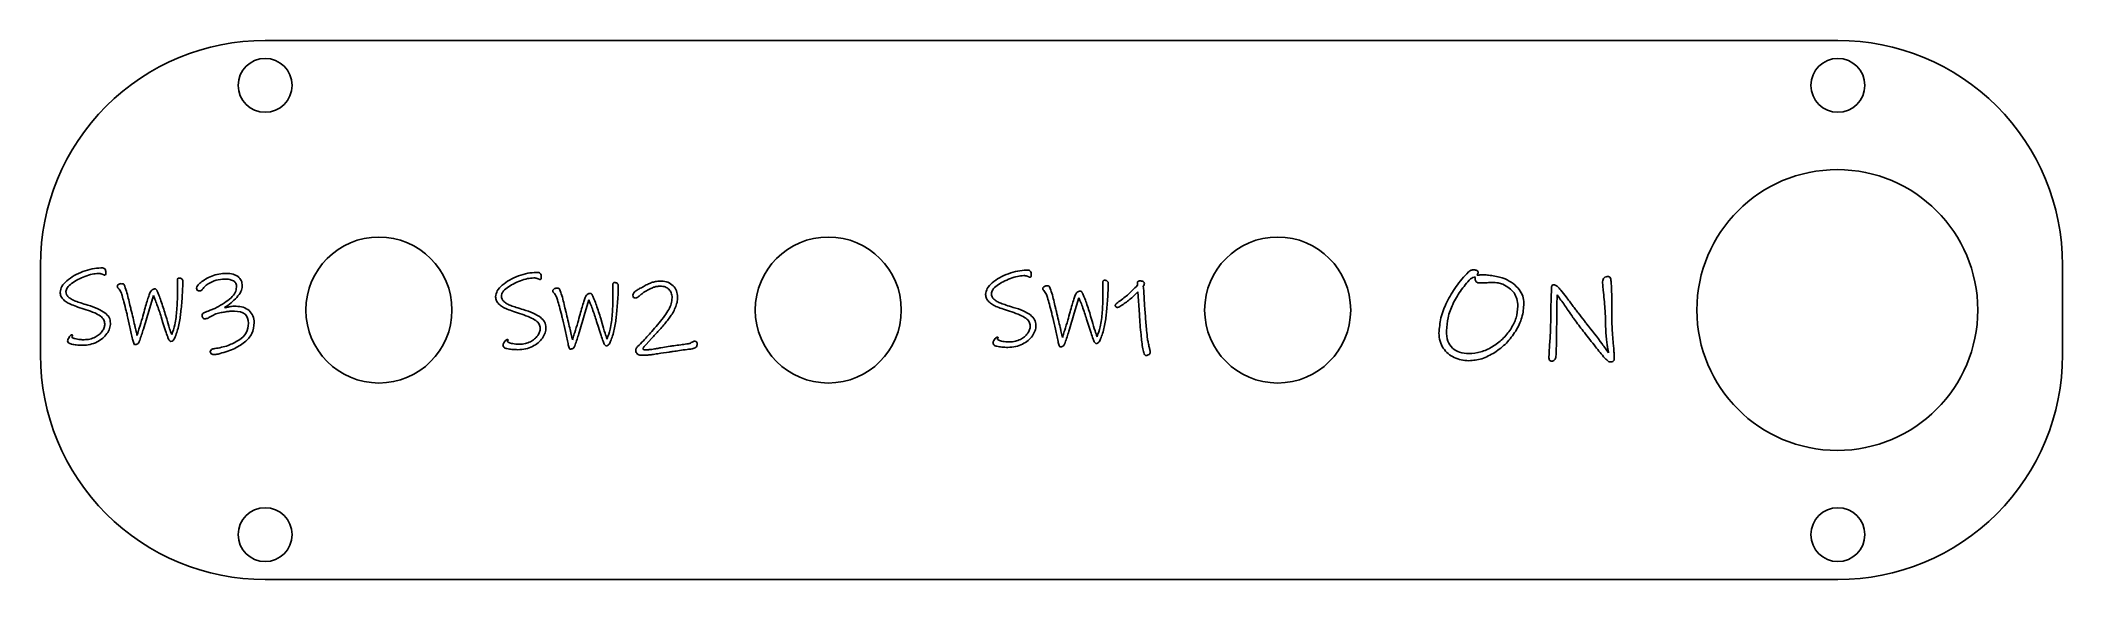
# Model space of a CAD drawing. Header units: millimetres. Extents: x -215.2 to -125.2, y 13.1 to 37.1.
import ezdxf

# ---------------------------------------------------------------- set-up
doc = ezdxf.new("R2010")
doc.units = ezdxf.units.MM
doc.layers.get('0').update_dxf_attribs({"linetype": 'CONTINUOUS'})

msp = doc.modelspace()

# ---------------------------------------------------------------- linework, layer by layer
for p, q in [((-209.112, 25.944), (-209.116, 26.42)), ((-189.731, 25.746), (-189.736, 26.222)), ((-167.922, 25.848), (-167.927, 26.324)), ((-166.451, 26.15), (-166.385, 26.216)), ((-166.385, 26.216), (-166.385, 26.339)), ((-150.828, 26.325), (-151.06, 26.319)), ((-147.847, 26.237), (-147.815, 26.237)), ((-210.187, 25.755), (-210.39, 25.062)), ((-207.017, 25.218), (-206.999, 25.213)), ((-190.807, 25.557), (-191.01, 24.864)), ((-168.998, 25.659), (-169.201, 24.966)), ((-166.3, 24.909), (-166.366, 25.914)), ((-147.966, 25.885), (-147.96, 26.067)), ((-147.96, 26.067), (-147.96, 26.086)), ((-147.721, 25.306), (-147.727, 24.834)), ((-147.708, 25.79), (-147.721, 25.306)), ((-209.758, 24.538), (-209.838, 24.803)), ((-209.659, 24.93), (-209.593, 24.713)), ((-190.377, 24.34), (-190.458, 24.604)), ((-190.278, 24.732), (-190.212, 24.515)), ((-168.569, 24.442), (-168.649, 24.706)), ((-168.47, 24.834), (-168.404, 24.617)), ((-188.014, 23.84), (-188.26, 23.571)), ((-187.594, 23.43), (-187.184, 23.5)), ((-187.231, 23.241), (-187.604, 23.184)), ((-145.174, 23.105), (-145.167, 22.878))]:
    msp.add_line(p, q)
msp.add_lwpolyline([(-125.213, 27.111, 0.414214), (-135.213, 37.111), (-205.213, 37.111, 0.414214), (-215.213, 27.111), (-215.213, 23.111, 0.414214), (-205.213, 13.111), (-135.213, 13.111, 0.414214), (-125.213, 23.111)], format="xyb", close=True)
for centre, radius in [((-205.213, 35.111), 1.2), ((-135.213, 35.111), 1.2), ((-135.238, 25.111), 6.25), ((-200.147, 25.111), 3.25), ((-180.147, 25.111), 3.25), ((-160.147, 25.111), 3.25), ((-205.213, 15.111), 1.2), ((-135.213, 15.111), 1.2)]:
    msp.add_circle(centre, radius)
for points, knots in [([(-214.333, 25.902), (-214.317, 25.992), (-214.279, 26.194), (-214.126, 26.335), (-214.041, 26.413)], [0, 0, 0, 0, 0.02678375, 0.06035314, 0.06035314, 0.06035314, 0.06035314]), ([(-213.826, 26.293), (-213.899, 26.238), (-214.024, 26.143), (-214.063, 25.992), (-214.079, 25.93)], [0, 0, 0, 0, 0.02647643, 0.04536765, 0.04536765, 0.04536765, 0.04536765]), ([(-214.041, 26.413), (-213.935, 26.495), (-213.713, 26.664), (-213.454, 26.769), (-213.319, 26.824)], [0, 0, 0, 0, 0.0398796, 0.08335858, 0.08335858, 0.08335858, 0.08335858]), ([(-213.23, 26.609), (-213.339, 26.565), (-213.549, 26.481), (-213.736, 26.354), (-213.826, 26.293)], [0, 0, 0, 0, 0.03515995, 0.06769755, 0.06769755, 0.06769755, 0.06769755]), ([(-213.319, 26.824), (-213.183, 26.87), (-212.924, 26.957), (-212.651, 26.974), (-212.522, 26.982)], [0, 0, 0, 0, 0.04305477, 0.08158332, 0.08158332, 0.08158332, 0.08158332]), ([(-212.64, 26.737), (-212.731, 26.729), (-212.933, 26.713), (-213.124, 26.646), (-213.23, 26.609)], [0, 0, 0, 0, 0.02719179, 0.0605463, 0.0605463, 0.0605463, 0.0605463]), ([(-212.532, 26.727), (-212.547, 26.73), (-212.583, 26.736), (-212.619, 26.736), (-212.64, 26.737)], [0, 0, 0, 0, 0.00465316, 0.0109076, 0.0109076, 0.0109076, 0.0109076]), ([(-212.466, 26.708), (-212.476, 26.711), (-212.498, 26.718), (-212.52, 26.724), (-212.532, 26.727)], [0, 0, 0, 0, 0.003207888, 0.006869258, 0.006869258, 0.006869258, 0.006869258]), ([(-212.522, 26.982), (-212.469, 26.984), (-212.388, 26.989), (-212.337, 26.928), (-212.319, 26.906)], [0, 0, 0, 0, 0.01462692, 0.02271571, 0.02271571, 0.02271571, 0.02271571]), ([(-212.411, 26.682), (-212.421, 26.687), (-212.439, 26.697), (-212.457, 26.705), (-212.466, 26.708)], [0, 0, 0, 0, 0.003243457, 0.006015321, 0.006015321, 0.006015321, 0.006015321]), ([(-212.357, 26.666), (-212.366, 26.667), (-212.385, 26.669), (-212.402, 26.677), (-212.411, 26.682)], [0, 0, 0, 0, 0.002568748, 0.005712051, 0.005712051, 0.005712051, 0.005712051]), ([(-212.305, 26.737), (-212.306, 26.716), (-212.308, 26.679), (-212.342, 26.67), (-212.357, 26.666)], [0, 0, 0, 0, 0.005462842, 0.009737517, 0.009737517, 0.009737517, 0.009737517]), ([(-212.319, 26.906), (-212.315, 26.88), (-212.306, 26.823), (-212.306, 26.766), (-212.305, 26.737)], [0, 0, 0, 0, 0.0080888, 0.01705806, 0.01705806, 0.01705806, 0.01705806]), ([(-211.791, 26.17), (-211.788, 26.183), (-211.78, 26.212), (-211.756, 26.232), (-211.741, 26.244)], [0, 0, 0, 0, 0.00369258, 0.009029887, 0.009029887, 0.009029887, 0.009029887]), ([(-211.711, 26.038), (-211.734, 26.058), (-211.776, 26.093), (-211.786, 26.146), (-211.791, 26.17)], [0, 0, 0, 0, 0.00875903, 0.01588638, 0.01588638, 0.01588638, 0.01588638]), ([(-211.741, 26.244), (-211.724, 26.255), (-211.689, 26.279), (-211.647, 26.282), (-211.626, 26.284)], [0, 0, 0, 0, 0.00615076, 0.01242242, 0.01242242, 0.01242242, 0.01242242]), ([(-211.626, 26.284), (-211.609, 26.284), (-211.579, 26.283), (-211.549, 26.279), (-211.536, 26.277)], [0, 0, 0, 0, 0.00507383, 0.009001343, 0.009001343, 0.009001343, 0.009001343]), ([(-211.536, 26.277), (-211.526, 26.273), (-211.504, 26.266), (-211.491, 26.246), (-211.484, 26.237)], [0, 0, 0, 0, 0.00324507, 0.006717862, 0.006717862, 0.006717862, 0.006717862]), ([(-211.484, 26.237), (-211.451, 26.143), (-211.344, 25.844), (-211.276, 25.534), (-211.23, 25.321)], [0, 0, 0, 0, 0.02990821, 0.09506107, 0.09506107, 0.09506107, 0.09506107]), ([(-209.116, 26.42), (-209.116, 26.438), (-209.116, 26.468), (-209.106, 26.496), (-209.102, 26.508)], [0, 0, 0, 0, 0.005259567, 0.008896627, 0.008896627, 0.008896627, 0.008896627]), ([(-209.102, 26.508), (-209.095, 26.515), (-209.077, 26.533), (-209.051, 26.534), (-209.036, 26.534)], [0, 0, 0, 0, 0.003057532, 0.007352072, 0.007352072, 0.007352072, 0.007352072]), ([(-209.036, 26.534), (-209.017, 26.532), (-208.979, 26.529), (-208.945, 26.509), (-208.928, 26.498)], [0, 0, 0, 0, 0.00561258, 0.01154554, 0.01154554, 0.01154554, 0.01154554]), ([(-208.928, 26.498), (-208.913, 26.487), (-208.886, 26.467), (-208.879, 26.435), (-208.876, 26.42)], [0, 0, 0, 0, 0.005379814, 0.009650011, 0.009650011, 0.009650011, 0.009650011]), ([(-208.876, 26.42), (-208.877, 26.303), (-208.88, 26.061), (-208.896, 25.819), (-208.904, 25.694)], [0, 0, 0, 0, 0.03514862, 0.07270866, 0.07270866, 0.07270866, 0.07270866]), ([(-208.267, 26.086), (-208.254, 26.122), (-208.216, 26.222), (-208.132, 26.29), (-208.079, 26.333)], [0, 0, 0, 0, 0.01145279, 0.03159073, 0.03159073, 0.03159073, 0.03159073]), ([(-208.079, 26.333), (-208.008, 26.387), (-207.856, 26.503), (-207.68, 26.578), (-207.586, 26.619)], [0, 0, 0, 0, 0.02658163, 0.05714622, 0.05714622, 0.05714622, 0.05714622]), ([(-207.914, 26.14), (-207.934, 26.118), (-207.97, 26.081), (-207.997, 26.038), (-208.008, 26.02)], [0, 0, 0, 0, 0.00889707, 0.01532396, 0.01532396, 0.01532396, 0.01532396]), ([(-207.744, 26.274), (-207.775, 26.254), (-207.836, 26.214), (-207.888, 26.164), (-207.914, 26.14)], [0, 0, 0, 0, 0.01122098, 0.02169983, 0.02169983, 0.02169983, 0.02169983]), ([(-207.013, 26.491), (-207.14, 26.482), (-207.399, 26.462), (-207.627, 26.338), (-207.744, 26.274)], [0, 0, 0, 0, 0.03777359, 0.07703609, 0.07703609, 0.07703609, 0.07703609]), ([(-207.586, 26.619), (-207.482, 26.654), (-207.272, 26.727), (-207.05, 26.736), (-206.937, 26.741)], [0, 0, 0, 0, 0.03274531, 0.06631726, 0.06631726, 0.06631726, 0.06631726]), ([(-206.624, 26.413), (-206.679, 26.436), (-206.803, 26.487), (-206.938, 26.49), (-207.013, 26.491)], [0, 0, 0, 0, 0.01767792, 0.03999163, 0.03999163, 0.03999163, 0.03999163]), ([(-206.937, 26.741), (-206.835, 26.738), (-206.649, 26.732), (-206.489, 26.639), (-206.416, 26.597)], [0, 0, 0, 0, 0.0299923, 0.05480766, 0.05480766, 0.05480766, 0.05480766]), ([(-206.73, 25.656), (-206.658, 25.728), (-206.527, 25.861), (-206.498, 26.044), (-206.484, 26.128)], [0, 0, 0, 0, 0.02954048, 0.05436633, 0.05436633, 0.05436633, 0.05436633]), ([(-206.484, 26.128), (-206.488, 26.19), (-206.495, 26.306), (-206.583, 26.38), (-206.624, 26.413)], [0, 0, 0, 0, 0.01785398, 0.03303581, 0.03303581, 0.03303581, 0.03303581]), ([(-206.23, 26.175), (-206.244, 26.092), (-206.277, 25.903), (-206.402, 25.755), (-206.473, 25.673)], [0, 0, 0, 0, 0.02486855, 0.05671526, 0.05671526, 0.05671526, 0.05671526]), ([(-206.416, 26.597), (-206.362, 26.542), (-206.248, 26.425), (-206.236, 26.261), (-206.23, 26.175)], [0, 0, 0, 0, 0.02258879, 0.04749755, 0.04749755, 0.04749755, 0.04749755]), ([(-194.953, 25.703), (-194.936, 25.793), (-194.898, 25.996), (-194.745, 26.137), (-194.66, 26.215)], [0, 0, 0, 0, 0.02678375, 0.06035314, 0.06035314, 0.06035314, 0.06035314]), ([(-194.66, 26.215), (-194.554, 26.296), (-194.333, 26.466), (-194.074, 26.571), (-193.939, 26.626)], [0, 0, 0, 0, 0.0398796, 0.08335858, 0.08335858, 0.08335858, 0.08335858]), ([(-193.849, 26.411), (-193.958, 26.367), (-194.168, 26.283), (-194.356, 26.156), (-194.446, 26.095)], [0, 0, 0, 0, 0.03515995, 0.06769755, 0.06769755, 0.06769755, 0.06769755]), ([(-193.939, 26.626), (-193.802, 26.672), (-193.543, 26.759), (-193.27, 26.776), (-193.142, 26.784)], [0, 0, 0, 0, 0.04305477, 0.08158332, 0.08158332, 0.08158332, 0.08158332]), ([(-193.259, 26.538), (-193.35, 26.531), (-193.552, 26.515), (-193.744, 26.448), (-193.849, 26.411)], [0, 0, 0, 0, 0.02719179, 0.0605463, 0.0605463, 0.0605463, 0.0605463]), ([(-193.151, 26.529), (-193.166, 26.532), (-193.202, 26.538), (-193.239, 26.538), (-193.259, 26.538)], [0, 0, 0, 0, 0.00465316, 0.0109076, 0.0109076, 0.0109076, 0.0109076]), ([(-193.085, 26.51), (-193.095, 26.513), (-193.117, 26.52), (-193.139, 26.526), (-193.151, 26.529)], [0, 0, 0, 0, 0.003207888, 0.006869258, 0.006869258, 0.006869258, 0.006869258]), ([(-193.142, 26.784), (-193.089, 26.786), (-193.007, 26.79), (-192.957, 26.73), (-192.939, 26.708)], [0, 0, 0, 0, 0.01462692, 0.02271571, 0.02271571, 0.02271571, 0.02271571]), ([(-193.031, 26.484), (-193.04, 26.489), (-193.058, 26.499), (-193.076, 26.506), (-193.085, 26.51)], [0, 0, 0, 0, 0.003243457, 0.006015321, 0.006015321, 0.006015321, 0.006015321]), ([(-192.976, 26.468), (-192.985, 26.468), (-193.004, 26.471), (-193.021, 26.479), (-193.031, 26.484)], [0, 0, 0, 0, 0.002568748, 0.005712051, 0.005712051, 0.005712051, 0.005712051]), ([(-192.925, 26.538), (-192.925, 26.518), (-192.927, 26.481), (-192.961, 26.472), (-192.976, 26.468)], [0, 0, 0, 0, 0.005462842, 0.009737517, 0.009737517, 0.009737517, 0.009737517]), ([(-192.939, 26.708), (-192.935, 26.681), (-192.926, 26.625), (-192.925, 26.568), (-192.925, 26.538)], [0, 0, 0, 0, 0.0080888, 0.01705806, 0.01705806, 0.01705806, 0.01705806]), ([(-189.736, 26.222), (-189.736, 26.24), (-189.736, 26.27), (-189.726, 26.298), (-189.722, 26.309)], [0, 0, 0, 0, 0.005259567, 0.008896627, 0.008896627, 0.008896627, 0.008896627]), ([(-189.722, 26.309), (-189.714, 26.317), (-189.697, 26.335), (-189.671, 26.335), (-189.656, 26.335)], [0, 0, 0, 0, 0.003057532, 0.007352072, 0.007352072, 0.007352072, 0.007352072]), ([(-189.656, 26.335), (-189.637, 26.334), (-189.598, 26.33), (-189.564, 26.31), (-189.547, 26.3)], [0, 0, 0, 0, 0.00561258, 0.01154554, 0.01154554, 0.01154554, 0.01154554]), ([(-189.547, 26.3), (-189.532, 26.289), (-189.505, 26.269), (-189.498, 26.237), (-189.495, 26.222)], [0, 0, 0, 0, 0.005379814, 0.009650011, 0.009650011, 0.009650011, 0.009650011]), ([(-189.495, 26.222), (-189.497, 26.105), (-189.499, 25.863), (-189.515, 25.621), (-189.524, 25.496)], [0, 0, 0, 0, 0.03514862, 0.07270866, 0.07270866, 0.07270866, 0.07270866]), ([(-188.514, 26.081), (-188.483, 26.096), (-188.427, 26.125), (-188.373, 26.156), (-188.349, 26.17)], [0, 0, 0, 0, 0.010496, 0.01878931, 0.01878931, 0.01878931, 0.01878931]), ([(-188.349, 26.17), (-188.282, 26.207), (-188.16, 26.275), (-188.029, 26.323), (-187.969, 26.345)], [0, 0, 0, 0, 0.0228899, 0.04184288, 0.04184288, 0.04184288, 0.04184288]), ([(-187.925, 26.121), (-187.978, 26.098), (-188.104, 26.043), (-188.223, 25.974), (-188.293, 25.934)], [0, 0, 0, 0, 0.01733782, 0.04127103, 0.04127103, 0.04127103, 0.04127103]), ([(-187.969, 26.345), (-187.91, 26.36), (-187.783, 26.392), (-187.651, 26.395), (-187.58, 26.397)], [0, 0, 0, 0, 0.01828446, 0.03937395, 0.03937395, 0.03937395, 0.03937395]), ([(-187.618, 26.17), (-187.673, 26.169), (-187.777, 26.166), (-187.877, 26.135), (-187.925, 26.121)], [0, 0, 0, 0, 0.01643822, 0.03118263, 0.03118263, 0.03118263, 0.03118263]), ([(-187.243, 26.036), (-187.296, 26.075), (-187.407, 26.157), (-187.546, 26.166), (-187.618, 26.17)], [0, 0, 0, 0, 0.01939511, 0.04059481, 0.04059481, 0.04059481, 0.04059481]), ([(-187.58, 26.397), (-187.478, 26.39), (-187.282, 26.376), (-187.128, 26.253), (-187.054, 26.194)], [0, 0, 0, 0, 0.02985593, 0.05757531, 0.05757531, 0.05757531, 0.05757531]), ([(-187.054, 26.194), (-186.996, 26.12), (-186.876, 25.97), (-186.861, 25.778), (-186.854, 25.68)], [0, 0, 0, 0, 0.02747444, 0.05633277, 0.05633277, 0.05633277, 0.05633277]), ([(-173.144, 25.806), (-173.127, 25.896), (-173.089, 26.098), (-172.937, 26.239), (-172.852, 26.317)], [0, 0, 0, 0, 0.02678375, 0.06035314, 0.06035314, 0.06035314, 0.06035314]), ([(-172.637, 26.197), (-172.71, 26.142), (-172.835, 26.047), (-172.873, 25.896), (-172.889, 25.834)], [0, 0, 0, 0, 0.02647643, 0.04536765, 0.04536765, 0.04536765, 0.04536765]), ([(-172.852, 26.317), (-172.746, 26.399), (-172.524, 26.568), (-172.265, 26.673), (-172.13, 26.728)], [0, 0, 0, 0, 0.0398796, 0.08335858, 0.08335858, 0.08335858, 0.08335858]), ([(-172.04, 26.513), (-172.149, 26.469), (-172.36, 26.385), (-172.547, 26.258), (-172.637, 26.197)], [0, 0, 0, 0, 0.03515995, 0.06769755, 0.06769755, 0.06769755, 0.06769755]), ([(-172.13, 26.728), (-171.993, 26.774), (-171.734, 26.861), (-171.461, 26.878), (-171.333, 26.886)], [0, 0, 0, 0, 0.04305477, 0.08158332, 0.08158332, 0.08158332, 0.08158332]), ([(-171.451, 26.64), (-171.541, 26.633), (-171.743, 26.617), (-171.935, 26.55), (-172.04, 26.513)], [0, 0, 0, 0, 0.02719179, 0.0605463, 0.0605463, 0.0605463, 0.0605463]), ([(-171.342, 26.631), (-171.357, 26.634), (-171.393, 26.64), (-171.43, 26.64), (-171.451, 26.64)], [0, 0, 0, 0, 0.00465316, 0.0109076, 0.0109076, 0.0109076, 0.0109076]), ([(-171.276, 26.612), (-171.286, 26.615), (-171.308, 26.622), (-171.33, 26.628), (-171.342, 26.631)], [0, 0, 0, 0, 0.003207888, 0.006869258, 0.006869258, 0.006869258, 0.006869258]), ([(-171.333, 26.886), (-171.28, 26.888), (-171.198, 26.893), (-171.148, 26.832), (-171.13, 26.81)], [0, 0, 0, 0, 0.01462692, 0.02271571, 0.02271571, 0.02271571, 0.02271571]), ([(-171.222, 26.586), (-171.231, 26.591), (-171.249, 26.601), (-171.268, 26.609), (-171.276, 26.612)], [0, 0, 0, 0, 0.003243457, 0.006015321, 0.006015321, 0.006015321, 0.006015321]), ([(-171.168, 26.57), (-171.176, 26.571), (-171.195, 26.573), (-171.212, 26.581), (-171.222, 26.586)], [0, 0, 0, 0, 0.002568748, 0.005712051, 0.005712051, 0.005712051, 0.005712051]), ([(-171.116, 26.64), (-171.117, 26.62), (-171.118, 26.583), (-171.153, 26.574), (-171.168, 26.57)], [0, 0, 0, 0, 0.005462842, 0.009737517, 0.009737517, 0.009737517, 0.009737517]), ([(-171.13, 26.81), (-171.126, 26.784), (-171.117, 26.727), (-171.116, 26.67), (-171.116, 26.64)], [0, 0, 0, 0, 0.0080888, 0.01705806, 0.01705806, 0.01705806, 0.01705806]), ([(-170.602, 26.074), (-170.598, 26.087), (-170.59, 26.116), (-170.566, 26.136), (-170.552, 26.148)], [0, 0, 0, 0, 0.00369258, 0.009029887, 0.009029887, 0.009029887, 0.009029887]), ([(-170.552, 26.148), (-170.535, 26.159), (-170.5, 26.183), (-170.458, 26.186), (-170.436, 26.188)], [0, 0, 0, 0, 0.00615076, 0.01242242, 0.01242242, 0.01242242, 0.01242242]), ([(-170.436, 26.188), (-170.42, 26.188), (-170.389, 26.187), (-170.36, 26.183), (-170.347, 26.181)], [0, 0, 0, 0, 0.00507383, 0.009001343, 0.009001343, 0.009001343, 0.009001343]), ([(-170.347, 26.181), (-170.336, 26.177), (-170.315, 26.169), (-170.302, 26.15), (-170.295, 26.14)], [0, 0, 0, 0, 0.00324507, 0.006717862, 0.006717862, 0.006717862, 0.006717862]), ([(-170.295, 26.14), (-170.261, 26.047), (-170.155, 25.748), (-170.087, 25.438), (-170.04, 25.225)], [0, 0, 0, 0, 0.02990821, 0.09506107, 0.09506107, 0.09506107, 0.09506107]), ([(-167.927, 26.324), (-167.927, 26.342), (-167.927, 26.372), (-167.917, 26.4), (-167.913, 26.412)], [0, 0, 0, 0, 0.005259567, 0.008896627, 0.008896627, 0.008896627, 0.008896627]), ([(-167.913, 26.412), (-167.906, 26.419), (-167.888, 26.437), (-167.862, 26.437), (-167.847, 26.438)], [0, 0, 0, 0, 0.003057532, 0.007352072, 0.007352072, 0.007352072, 0.007352072]), ([(-167.847, 26.438), (-167.828, 26.436), (-167.789, 26.433), (-167.756, 26.413), (-167.738, 26.402)], [0, 0, 0, 0, 0.00561258, 0.01154554, 0.01154554, 0.01154554, 0.01154554]), ([(-167.738, 26.402), (-167.723, 26.391), (-167.696, 26.371), (-167.689, 26.339), (-167.686, 26.324)], [0, 0, 0, 0, 0.005379814, 0.009650011, 0.009650011, 0.009650011, 0.009650011]), ([(-167.686, 26.324), (-167.688, 26.207), (-167.691, 25.965), (-167.707, 25.723), (-167.715, 25.598)], [0, 0, 0, 0, 0.03514862, 0.07270866, 0.07270866, 0.07270866, 0.07270866]), ([(-166.835, 25.777), (-166.771, 25.837), (-166.64, 25.958), (-166.514, 26.085), (-166.451, 26.15)], [0, 0, 0, 0, 0.02631994, 0.05354526, 0.05354526, 0.05354526, 0.05354526]), ([(-166.385, 26.339), (-166.385, 26.348), (-166.385, 26.364), (-166.375, 26.376), (-166.37, 26.381)], [0, 0, 0, 0, 0.002735237, 0.004599785, 0.004599785, 0.004599785, 0.004599785]), ([(-166.37, 26.381), (-166.367, 26.384), (-166.362, 26.389), (-166.355, 26.39), (-166.352, 26.39)], [0, 0, 0, 0, 0.00117926, 0.002151717, 0.002151717, 0.002151717, 0.002151717]), ([(-166.352, 26.39), (-166.341, 26.395), (-166.32, 26.403), (-166.297, 26.404), (-166.286, 26.405)], [0, 0, 0, 0, 0.003244556, 0.006799916, 0.006799916, 0.006799916, 0.006799916]), ([(-166.286, 26.405), (-166.257, 26.404), (-166.205, 26.403), (-166.156, 26.384), (-166.135, 26.376)], [0, 0, 0, 0, 0.00851999, 0.01545653, 0.01545653, 0.01545653, 0.01545653]), ([(-166.135, 26.376), (-166.118, 26.366), (-166.086, 26.346), (-166.081, 26.309), (-166.078, 26.291)], [0, 0, 0, 0, 0.00552607, 0.0106771, 0.0106771, 0.0106771, 0.0106771]), ([(-166.078, 26.291), (-166.081, 26.27), (-166.089, 26.222), (-166.118, 26.182), (-166.135, 26.159)], [0, 0, 0, 0, 0.00629324, 0.01454459, 0.01454459, 0.01454459, 0.01454459]), ([(-166.135, 26.159), (-166.128, 26.122), (-166.113, 26.047), (-166.109, 25.971), (-166.106, 25.933)], [0, 0, 0, 0, 0.01147688, 0.0228369, 0.0228369, 0.0228369, 0.0228369]), ([(-152.62, 25.46), (-152.491, 25.697), (-152.226, 26.184), (-151.85, 26.593), (-151.658, 26.803)], [0, 0, 0, 0, 0.0806666, 0.1657443, 0.1657443, 0.1657443, 0.1657443]), ([(-151.557, 26.501), (-151.718, 26.323), (-152.031, 25.976), (-152.247, 25.563), (-152.353, 25.363)], [0, 0, 0, 0, 0.0716387, 0.1393709, 0.1393709, 0.1393709, 0.1393709]), ([(-151.658, 26.803), (-151.638, 26.82), (-151.602, 26.851), (-151.558, 26.87), (-151.538, 26.878)], [0, 0, 0, 0, 0.00773642, 0.01420594, 0.01420594, 0.01420594, 0.01420594]), ([(-151.343, 26.576), (-151.385, 26.574), (-151.463, 26.569), (-151.527, 26.523), (-151.557, 26.501)], [0, 0, 0, 0, 0.01209773, 0.02309953, 0.02309953, 0.02309953, 0.02309953]), ([(-151.538, 26.878), (-151.518, 26.884), (-151.475, 26.896), (-151.43, 26.897), (-151.406, 26.897)], [0, 0, 0, 0, 0.00629323, 0.01338441, 0.01338441, 0.01338441, 0.01338441]), ([(-151.406, 26.897), (-151.385, 26.896), (-151.342, 26.893), (-151.303, 26.875), (-151.284, 26.866)], [0, 0, 0, 0, 0.00626024, 0.01275694, 0.01275694, 0.01275694, 0.01275694]), ([(-151.362, 26.444), (-151.362, 26.459), (-151.362, 26.486), (-151.358, 26.513), (-151.356, 26.526)], [0, 0, 0, 0, 0.004248162, 0.0082072, 0.0082072, 0.0082072, 0.0082072]), ([(-151.06, 26.319), (-151.145, 26.313), (-151.274, 26.305), (-151.34, 26.408), (-151.362, 26.444)], [0, 0, 0, 0, 0.02285885, 0.03494023, 0.03494023, 0.03494023, 0.03494023]), ([(-151.356, 26.526), (-151.354, 26.537), (-151.352, 26.554), (-151.346, 26.57), (-151.343, 26.576)], [0, 0, 0, 0, 0.003206929, 0.005195776, 0.005195776, 0.005195776, 0.005195776]), ([(-151.284, 26.866), (-151.266, 26.856), (-151.236, 26.839), (-151.227, 26.805), (-151.224, 26.79)], [0, 0, 0, 0, 0.00566093, 0.01001331, 0.01001331, 0.01001331, 0.01001331]), ([(-151.246, 26.718), (-151.252, 26.705), (-151.261, 26.685), (-151.271, 26.665), (-151.274, 26.658)], [0, 0, 0, 0, 0.004255453, 0.00661132, 0.00661132, 0.00661132, 0.00661132]), ([(-151.274, 26.658), (-151.26, 26.659), (-151.23, 26.66), (-151.199, 26.665), (-151.183, 26.668)], [0, 0, 0, 0, 0.004173333, 0.009176448, 0.009176448, 0.009176448, 0.009176448]), ([(-151.224, 26.79), (-151.225, 26.78), (-151.229, 26.755), (-151.24, 26.732), (-151.246, 26.718)], [0, 0, 0, 0, 0.003115029, 0.007596842, 0.007596842, 0.007596842, 0.007596842]), ([(-151.183, 26.668), (-151.157, 26.67), (-151.087, 26.678), (-151.016, 26.677), (-150.972, 26.677)], [0, 0, 0, 0, 0.00797171, 0.02110276, 0.02110276, 0.02110276, 0.02110276]), ([(-150.972, 26.677), (-150.901, 26.673), (-150.735, 26.665), (-150.571, 26.635), (-150.479, 26.617)], [0, 0, 0, 0, 0.02151418, 0.04978045, 0.04978045, 0.04978045, 0.04978045]), ([(-150.589, 26.337), (-150.623, 26.337), (-150.703, 26.335), (-150.783, 26.329), (-150.828, 26.325)], [0, 0, 0, 0, 0.01038211, 0.02393701, 0.02393701, 0.02393701, 0.02393701]), ([(-150.13, 26.256), (-150.198, 26.279), (-150.346, 26.331), (-150.503, 26.335), (-150.589, 26.337)], [0, 0, 0, 0, 0.0214909, 0.04688777, 0.04688777, 0.04688777, 0.04688777]), ([(-150.479, 26.617), (-150.388, 26.6), (-150.233, 26.57), (-150.084, 26.517), (-150.023, 26.495)], [0, 0, 0, 0, 0.02763653, 0.04727646, 0.04727646, 0.04727646, 0.04727646]), ([(-149.626, 25.875), (-149.693, 25.95), (-149.836, 26.109), (-150.027, 26.205), (-150.13, 26.256)], [0, 0, 0, 0, 0.0297408, 0.06359815, 0.06359815, 0.06359815, 0.06359815]), ([(-150.023, 26.495), (-149.897, 26.433), (-149.659, 26.316), (-149.483, 26.119), (-149.4, 26.026)], [0, 0, 0, 0, 0.04159904, 0.07856688, 0.07856688, 0.07856688, 0.07856688]), ([(-147.96, 26.086), (-147.959, 26.107), (-147.958, 26.145), (-147.944, 26.18), (-147.938, 26.196)], [0, 0, 0, 0, 0.00623503, 0.01130685, 0.01130685, 0.01130685, 0.01130685]), ([(-147.938, 26.196), (-147.927, 26.208), (-147.903, 26.235), (-147.867, 26.236), (-147.847, 26.237)], [0, 0, 0, 0, 0.00456379, 0.01039306, 0.01039306, 0.01039306, 0.01039306]), ([(-147.815, 26.237), (-147.78, 26.217), (-147.67, 26.158), (-147.593, 26.057), (-147.542, 25.988)], [0, 0, 0, 0, 0.01202654, 0.03728891, 0.03728891, 0.03728891, 0.03728891]), ([(-145.689, 26.369), (-145.676, 26.438), (-145.648, 26.585), (-145.498, 26.6), (-145.419, 26.608)], [0, 0, 0, 0, 0.01915725, 0.040302, 0.040302, 0.040302, 0.040302]), ([(-145.658, 25.998), (-145.667, 26.079), (-145.68, 26.202), (-145.687, 26.326), (-145.689, 26.369)], [0, 0, 0, 0, 0.02448493, 0.03724503, 0.03724503, 0.03724503, 0.03724503]), ([(-145.419, 26.608), (-145.399, 26.599), (-145.345, 26.575), (-145.332, 26.516), (-145.325, 26.479)], [0, 0, 0, 0, 0.0063776, 0.01681584, 0.01681584, 0.01681584, 0.01681584]), ([(-145.325, 26.479), (-145.315, 26.412), (-145.288, 26.232), (-145.283, 26.05), (-145.281, 25.935)], [0, 0, 0, 0, 0.02022458, 0.05462345, 0.05462345, 0.05462345, 0.05462345]), ([(-214.192, 25.574), (-214.233, 25.621), (-214.316, 25.715), (-214.328, 25.84), (-214.333, 25.902)], [0, 0, 0, 0, 0.01830766, 0.03652013, 0.03652013, 0.03652013, 0.03652013]), ([(-213.822, 25.347), (-213.893, 25.378), (-214.027, 25.437), (-214.139, 25.53), (-214.192, 25.574)], [0, 0, 0, 0, 0.02309915, 0.04359471, 0.04359471, 0.04359471, 0.04359471]), ([(-214.079, 25.93), (-214.073, 25.884), (-214.063, 25.789), (-213.997, 25.72), (-213.963, 25.685)], [0, 0, 0, 0, 0.01351985, 0.02777763, 0.02777763, 0.02777763, 0.02777763]), ([(-213.963, 25.685), (-213.919, 25.651), (-213.825, 25.577), (-213.714, 25.532), (-213.654, 25.508)], [0, 0, 0, 0, 0.01657354, 0.03575161, 0.03575161, 0.03575161, 0.03575161]), ([(-213.173, 25.119), (-213.298, 25.159), (-213.515, 25.231), (-213.73, 25.312), (-213.822, 25.347)], [0, 0, 0, 0, 0.03926772, 0.06878338, 0.06878338, 0.06878338, 0.06878338]), ([(-213.654, 25.508), (-213.577, 25.48), (-213.396, 25.415), (-213.212, 25.358), (-213.107, 25.326)], [0, 0, 0, 0, 0.02474568, 0.05765831, 0.05765831, 0.05765831, 0.05765831]), ([(-213.107, 25.326), (-212.953, 25.28), (-212.683, 25.199), (-212.444, 25.05), (-212.341, 24.987)], [0, 0, 0, 0, 0.04787245, 0.08415418, 0.08415418, 0.08415418, 0.08415418]), ([(-211.581, 25.76), (-211.6, 25.824), (-211.629, 25.924), (-211.689, 26.008), (-211.711, 26.038)], [0, 0, 0, 0, 0.01975764, 0.03087841, 0.03087841, 0.03087841, 0.03087841]), ([(-211.395, 25.067), (-211.428, 25.202), (-211.485, 25.434), (-211.553, 25.664), (-211.581, 25.76)], [0, 0, 0, 0, 0.04174348, 0.07180736, 0.07180736, 0.07180736, 0.07180736]), ([(-211.23, 25.321), (-211.222, 25.296), (-211.205, 25.235), (-211.191, 25.173), (-211.183, 25.137)], [0, 0, 0, 0, 0.00795357, 0.01899383, 0.01899383, 0.01899383, 0.01899383]), ([(-210.574, 25.123), (-210.546, 25.227), (-210.496, 25.416), (-210.436, 25.603), (-210.409, 25.687)], [0, 0, 0, 0, 0.03224353, 0.05874359, 0.05874359, 0.05874359, 0.05874359]), ([(-210.409, 25.687), (-210.389, 25.749), (-210.357, 25.846), (-210.309, 25.935), (-210.291, 25.968)], [0, 0, 0, 0, 0.01941972, 0.03049537, 0.03049537, 0.03049537, 0.03049537]), ([(-210.291, 25.968), (-210.28, 25.979), (-210.257, 26.002), (-210.228, 26.018), (-210.213, 26.027)], [0, 0, 0, 0, 0.004589231, 0.009807965, 0.009807965, 0.009807965, 0.009807965]), ([(-210.213, 26.027), (-210.197, 26.034), (-210.166, 26.049), (-210.133, 26.051), (-210.116, 26.053)], [0, 0, 0, 0, 0.00526649, 0.01008627, 0.01008627, 0.01008627, 0.01008627]), ([(-210.027, 25.357), (-210.057, 25.437), (-210.106, 25.572), (-210.164, 25.703), (-210.187, 25.755)], [0, 0, 0, 0, 0.02570004, 0.04297277, 0.04297277, 0.04297277, 0.04297277]), ([(-210.116, 26.053), (-210.106, 26.052), (-210.087, 26.05), (-210.072, 26.038), (-210.065, 26.031)], [0, 0, 0, 0, 0.002995484, 0.005744038, 0.005744038, 0.005744038, 0.005744038]), ([(-210.065, 26.031), (-210.058, 26.023), (-210.045, 26.007), (-210.036, 25.987), (-210.032, 25.977)], [0, 0, 0, 0, 0.002995479, 0.006370793, 0.006370793, 0.006370793, 0.006370793]), ([(-210.032, 25.977), (-210.027, 25.967), (-210.019, 25.947), (-210.008, 25.929), (-210.003, 25.92)], [0, 0, 0, 0, 0.003376858, 0.00633204, 0.00633204, 0.00633204, 0.00633204]), ([(-209.838, 24.803), (-209.867, 24.895), (-209.927, 25.081), (-209.993, 25.264), (-210.027, 25.357)], [0, 0, 0, 0, 0.02895717, 0.05855324, 0.05855324, 0.05855324, 0.05855324]), ([(-210.003, 25.92), (-209.982, 25.872), (-209.926, 25.742), (-209.879, 25.608), (-209.85, 25.524)], [0, 0, 0, 0, 0.01587924, 0.04249736, 0.04249736, 0.04249736, 0.04249736]), ([(-209.85, 25.524), (-209.816, 25.425), (-209.748, 25.228), (-209.688, 25.028), (-209.659, 24.93)], [0, 0, 0, 0, 0.03160425, 0.06243476, 0.06243476, 0.06243476, 0.06243476]), ([(-209.145, 25.119), (-209.135, 25.236), (-209.113, 25.511), (-209.112, 25.786), (-209.112, 25.944)], [0, 0, 0, 0, 0.03534628, 0.08264123, 0.08264123, 0.08264123, 0.08264123]), ([(-208.904, 25.694), (-208.913, 25.573), (-208.931, 25.344), (-208.954, 25.117), (-208.966, 25.01)], [0, 0, 0, 0, 0.03655772, 0.06867351, 0.06867351, 0.06867351, 0.06867351]), ([(-208.121, 25.958), (-208.164, 25.962), (-208.245, 25.97), (-208.26, 26.048), (-208.267, 26.086)], [0, 0, 0, 0, 0.0114198, 0.02164733, 0.02164733, 0.02164733, 0.02164733]), ([(-208.008, 26.02), (-208.023, 26.002), (-208.053, 25.966), (-208.099, 25.961), (-208.121, 25.958)], [0, 0, 0, 0, 0.00675885, 0.0133087, 0.0133087, 0.0133087, 0.0133087]), ([(-207.692, 25.086), (-207.64, 25.104), (-207.533, 25.142), (-207.432, 25.192), (-207.381, 25.218)], [0, 0, 0, 0, 0.01664528, 0.03384294, 0.03384294, 0.03384294, 0.03384294]), ([(-207.381, 25.218), (-207.256, 25.285), (-207.025, 25.411), (-206.823, 25.579), (-206.73, 25.656)], [0, 0, 0, 0, 0.04245103, 0.07866079, 0.07866079, 0.07866079, 0.07866079]), ([(-206.473, 25.673), (-206.556, 25.586), (-206.721, 25.415), (-206.919, 25.283), (-207.017, 25.218)], [0, 0, 0, 0, 0.0358604, 0.07118714, 0.07118714, 0.07118714, 0.07118714]), ([(-206.999, 25.213), (-206.953, 25.224), (-206.874, 25.244), (-206.793, 25.258), (-206.758, 25.265)], [0, 0, 0, 0, 0.01393006, 0.02461511, 0.02461511, 0.02461511, 0.02461511]), ([(-206.758, 25.265), (-206.722, 25.269), (-206.637, 25.279), (-206.552, 25.279), (-206.503, 25.279)], [0, 0, 0, 0, 0.01090085, 0.02552776, 0.02552776, 0.02552776, 0.02552776]), ([(-206.503, 25.279), (-206.394, 25.272), (-206.183, 25.26), (-206.009, 25.142), (-205.925, 25.086)], [0, 0, 0, 0, 0.03226296, 0.06193435, 0.06193435, 0.06193435, 0.06193435]), ([(-194.811, 25.376), (-194.853, 25.423), (-194.935, 25.517), (-194.947, 25.641), (-194.953, 25.703)], [0, 0, 0, 0, 0.01830766, 0.03652013, 0.03652013, 0.03652013, 0.03652013]), ([(-194.441, 25.149), (-194.512, 25.18), (-194.646, 25.239), (-194.759, 25.332), (-194.811, 25.376)], [0, 0, 0, 0, 0.02309915, 0.04359471, 0.04359471, 0.04359471, 0.04359471]), ([(-194.446, 26.095), (-194.519, 26.04), (-194.644, 25.945), (-194.682, 25.794), (-194.698, 25.732)], [0, 0, 0, 0, 0.02647643, 0.04536765, 0.04536765, 0.04536765, 0.04536765]), ([(-194.698, 25.732), (-194.693, 25.686), (-194.682, 25.591), (-194.616, 25.522), (-194.583, 25.486)], [0, 0, 0, 0, 0.01351985, 0.02777763, 0.02777763, 0.02777763, 0.02777763]), ([(-194.583, 25.486), (-194.539, 25.452), (-194.444, 25.379), (-194.333, 25.334), (-194.274, 25.31)], [0, 0, 0, 0, 0.01657354, 0.03575161, 0.03575161, 0.03575161, 0.03575161]), ([(-194.274, 25.31), (-194.196, 25.282), (-194.015, 25.217), (-193.831, 25.16), (-193.726, 25.128)], [0, 0, 0, 0, 0.02474568, 0.05765831, 0.05765831, 0.05765831, 0.05765831]), ([(-192.41, 25.972), (-192.407, 25.984), (-192.399, 26.014), (-192.375, 26.034), (-192.361, 26.045)], [0, 0, 0, 0, 0.00369258, 0.009029887, 0.009029887, 0.009029887, 0.009029887]), ([(-192.33, 25.84), (-192.354, 25.86), (-192.396, 25.895), (-192.406, 25.948), (-192.41, 25.972)], [0, 0, 0, 0, 0.00875903, 0.01588638, 0.01588638, 0.01588638, 0.01588638]), ([(-192.361, 26.045), (-192.344, 26.057), (-192.309, 26.081), (-192.267, 26.084), (-192.245, 26.085)], [0, 0, 0, 0, 0.00615076, 0.01242242, 0.01242242, 0.01242242, 0.01242242]), ([(-192.201, 25.562), (-192.219, 25.626), (-192.249, 25.725), (-192.309, 25.81), (-192.33, 25.84)], [0, 0, 0, 0, 0.01975764, 0.03087841, 0.03087841, 0.03087841, 0.03087841]), ([(-192.245, 26.085), (-192.228, 26.085), (-192.198, 26.085), (-192.169, 26.08), (-192.156, 26.078)], [0, 0, 0, 0, 0.00507383, 0.009001343, 0.009001343, 0.009001343, 0.009001343]), ([(-192.014, 24.868), (-192.047, 25.004), (-192.105, 25.236), (-192.172, 25.466), (-192.201, 25.562)], [0, 0, 0, 0, 0.04174348, 0.07180736, 0.07180736, 0.07180736, 0.07180736]), ([(-192.156, 26.078), (-192.145, 26.075), (-192.123, 26.067), (-192.111, 26.048), (-192.104, 26.038)], [0, 0, 0, 0, 0.00324507, 0.006717862, 0.006717862, 0.006717862, 0.006717862]), ([(-192.104, 26.038), (-192.07, 25.944), (-191.964, 25.646), (-191.896, 25.336), (-191.849, 25.123)], [0, 0, 0, 0, 0.02990821, 0.09506107, 0.09506107, 0.09506107, 0.09506107]), ([(-191.193, 24.925), (-191.166, 25.029), (-191.115, 25.218), (-191.055, 25.405), (-191.028, 25.489)], [0, 0, 0, 0, 0.03224353, 0.05874359, 0.05874359, 0.05874359, 0.05874359]), ([(-191.028, 25.489), (-191.008, 25.55), (-190.977, 25.647), (-190.928, 25.737), (-190.91, 25.769)], [0, 0, 0, 0, 0.01941972, 0.03049537, 0.03049537, 0.03049537, 0.03049537]), ([(-190.91, 25.769), (-190.9, 25.78), (-190.877, 25.804), (-190.848, 25.82), (-190.833, 25.828)], [0, 0, 0, 0, 0.004589231, 0.009807965, 0.009807965, 0.009807965, 0.009807965]), ([(-190.833, 25.828), (-190.817, 25.836), (-190.786, 25.85), (-190.752, 25.853), (-190.736, 25.854)], [0, 0, 0, 0, 0.00526649, 0.01008627, 0.01008627, 0.01008627, 0.01008627]), ([(-190.646, 25.159), (-190.676, 25.239), (-190.726, 25.373), (-190.783, 25.504), (-190.807, 25.557)], [0, 0, 0, 0, 0.02570004, 0.04297277, 0.04297277, 0.04297277, 0.04297277]), ([(-190.736, 25.854), (-190.726, 25.854), (-190.706, 25.852), (-190.691, 25.839), (-190.684, 25.833)], [0, 0, 0, 0, 0.002995484, 0.005744038, 0.005744038, 0.005744038, 0.005744038]), ([(-190.684, 25.833), (-190.678, 25.825), (-190.665, 25.808), (-190.656, 25.789), (-190.651, 25.779)], [0, 0, 0, 0, 0.002995479, 0.006370793, 0.006370793, 0.006370793, 0.006370793]), ([(-190.651, 25.779), (-190.646, 25.768), (-190.638, 25.749), (-190.628, 25.731), (-190.623, 25.722)], [0, 0, 0, 0, 0.003376858, 0.00633204, 0.00633204, 0.00633204, 0.00633204]), ([(-190.623, 25.722), (-190.602, 25.674), (-190.545, 25.544), (-190.499, 25.41), (-190.469, 25.326)], [0, 0, 0, 0, 0.01587924, 0.04249736, 0.04249736, 0.04249736, 0.04249736]), ([(-190.469, 25.326), (-190.435, 25.226), (-190.367, 25.03), (-190.308, 24.83), (-190.278, 24.732)], [0, 0, 0, 0, 0.03160425, 0.06243476, 0.06243476, 0.06243476, 0.06243476]), ([(-189.764, 24.92), (-189.755, 25.038), (-189.732, 25.312), (-189.732, 25.588), (-189.731, 25.746)], [0, 0, 0, 0, 0.03534628, 0.08264123, 0.08264123, 0.08264123, 0.08264123]), ([(-189.524, 25.496), (-189.533, 25.374), (-189.55, 25.146), (-189.574, 24.918), (-189.585, 24.812)], [0, 0, 0, 0, 0.03655772, 0.06867351, 0.06867351, 0.06867351, 0.06867351]), ([(-188.84, 25.769), (-188.833, 25.806), (-188.818, 25.886), (-188.753, 25.935), (-188.717, 25.963)], [0, 0, 0, 0, 0.01070779, 0.02363274, 0.02363274, 0.02363274, 0.02363274]), ([(-188.726, 25.642), (-188.759, 25.648), (-188.829, 25.661), (-188.836, 25.732), (-188.84, 25.769)], [0, 0, 0, 0, 0.00906792, 0.01903028, 0.01903028, 0.01903028, 0.01903028]), ([(-188.63, 25.684), (-188.648, 25.672), (-188.678, 25.652), (-188.713, 25.645), (-188.726, 25.642)], [0, 0, 0, 0, 0.00644309, 0.01064762, 0.01064762, 0.01064762, 0.01064762]), ([(-188.717, 25.963), (-188.695, 25.976), (-188.629, 26.016), (-188.56, 26.055), (-188.514, 26.081)], [0, 0, 0, 0, 0.00756376, 0.02346302, 0.02346302, 0.02346302, 0.02346302]), ([(-188.5, 25.783), (-188.522, 25.765), (-188.563, 25.73), (-188.608, 25.699), (-188.63, 25.684)], [0, 0, 0, 0, 0.00842585, 0.01632876, 0.01632876, 0.01632876, 0.01632876]), ([(-188.415, 25.852), (-188.433, 25.837), (-188.461, 25.814), (-188.49, 25.791), (-188.5, 25.783)], [0, 0, 0, 0, 0.00699867, 0.01090308, 0.01090308, 0.01090308, 0.01090308]), ([(-188.293, 25.934), (-188.312, 25.923), (-188.356, 25.899), (-188.394, 25.868), (-188.415, 25.852)], [0, 0, 0, 0, 0.00684602, 0.01480592, 0.01480592, 0.01480592, 0.01480592]), ([(-187.099, 25.656), (-187.103, 25.732), (-187.112, 25.874), (-187.201, 25.984), (-187.243, 26.036)], [0, 0, 0, 0, 0.02205237, 0.04152899, 0.04152899, 0.04152899, 0.04152899]), ([(-187.243, 25.137), (-187.201, 25.22), (-187.119, 25.384), (-187.106, 25.566), (-187.099, 25.656)], [0, 0, 0, 0, 0.02766285, 0.05432168, 0.05432168, 0.05432168, 0.05432168]), ([(-186.96, 25.206), (-186.995, 25.13), (-187.064, 24.984), (-187.155, 24.852), (-187.198, 24.788)], [0, 0, 0, 0, 0.02502404, 0.04813316, 0.04813316, 0.04813316, 0.04813316]), ([(-186.854, 25.68), (-186.859, 25.6), (-186.869, 25.436), (-186.929, 25.284), (-186.96, 25.206)], [0, 0, 0, 0, 0.02379228, 0.04885188, 0.04885188, 0.04885188, 0.04885188]), ([(-173.003, 25.478), (-173.044, 25.525), (-173.126, 25.619), (-173.138, 25.744), (-173.144, 25.806)], [0, 0, 0, 0, 0.01830766, 0.03652013, 0.03652013, 0.03652013, 0.03652013]), ([(-172.632, 25.251), (-172.703, 25.282), (-172.837, 25.341), (-172.95, 25.434), (-173.003, 25.478)], [0, 0, 0, 0, 0.02309915, 0.04359471, 0.04359471, 0.04359471, 0.04359471]), ([(-172.889, 25.834), (-172.884, 25.788), (-172.873, 25.693), (-172.807, 25.624), (-172.774, 25.589)], [0, 0, 0, 0, 0.01351985, 0.02777763, 0.02777763, 0.02777763, 0.02777763]), ([(-172.774, 25.589), (-172.73, 25.555), (-172.635, 25.481), (-172.524, 25.436), (-172.465, 25.412)], [0, 0, 0, 0, 0.01657354, 0.03575161, 0.03575161, 0.03575161, 0.03575161]), ([(-171.984, 25.023), (-172.108, 25.063), (-172.326, 25.135), (-172.54, 25.216), (-172.632, 25.251)], [0, 0, 0, 0, 0.03926772, 0.06878338, 0.06878338, 0.06878338, 0.06878338]), ([(-172.465, 25.412), (-172.387, 25.384), (-172.206, 25.319), (-172.023, 25.262), (-171.918, 25.23)], [0, 0, 0, 0, 0.02474568, 0.05765831, 0.05765831, 0.05765831, 0.05765831]), ([(-171.918, 25.23), (-171.764, 25.184), (-171.494, 25.103), (-171.254, 24.954), (-171.151, 24.89)], [0, 0, 0, 0, 0.04787245, 0.08415418, 0.08415418, 0.08415418, 0.08415418]), ([(-170.521, 25.942), (-170.545, 25.962), (-170.587, 25.997), (-170.597, 26.05), (-170.602, 26.074)], [0, 0, 0, 0, 0.00875903, 0.01588638, 0.01588638, 0.01588638, 0.01588638]), ([(-170.392, 25.664), (-170.411, 25.728), (-170.44, 25.828), (-170.5, 25.912), (-170.521, 25.942)], [0, 0, 0, 0, 0.01975764, 0.03087841, 0.03087841, 0.03087841, 0.03087841]), ([(-170.205, 24.971), (-170.239, 25.106), (-170.296, 25.338), (-170.363, 25.568), (-170.392, 25.664)], [0, 0, 0, 0, 0.04174348, 0.07180736, 0.07180736, 0.07180736, 0.07180736]), ([(-170.04, 25.225), (-170.033, 25.2), (-170.016, 25.139), (-170.001, 25.077), (-169.993, 25.041)], [0, 0, 0, 0, 0.00795357, 0.01899383, 0.01899383, 0.01899383, 0.01899383]), ([(-169.385, 25.027), (-169.357, 25.131), (-169.306, 25.32), (-169.246, 25.507), (-169.22, 25.591)], [0, 0, 0, 0, 0.03224353, 0.05874359, 0.05874359, 0.05874359, 0.05874359]), ([(-169.22, 25.591), (-169.199, 25.653), (-169.168, 25.75), (-169.119, 25.839), (-169.102, 25.872)], [0, 0, 0, 0, 0.01941972, 0.03049537, 0.03049537, 0.03049537, 0.03049537]), ([(-169.102, 25.872), (-169.091, 25.883), (-169.068, 25.906), (-169.039, 25.922), (-169.024, 25.931)], [0, 0, 0, 0, 0.004589231, 0.009807965, 0.009807965, 0.009807965, 0.009807965]), ([(-169.024, 25.931), (-169.008, 25.938), (-168.977, 25.953), (-168.943, 25.955), (-168.927, 25.956)], [0, 0, 0, 0, 0.00526649, 0.01008627, 0.01008627, 0.01008627, 0.01008627]), ([(-168.837, 25.261), (-168.867, 25.341), (-168.917, 25.476), (-168.975, 25.607), (-168.998, 25.659)], [0, 0, 0, 0, 0.02570004, 0.04297277, 0.04297277, 0.04297277, 0.04297277]), ([(-168.927, 25.956), (-168.917, 25.956), (-168.897, 25.954), (-168.882, 25.941), (-168.875, 25.935)], [0, 0, 0, 0, 0.002995484, 0.005744038, 0.005744038, 0.005744038, 0.005744038]), ([(-168.875, 25.935), (-168.869, 25.927), (-168.856, 25.911), (-168.847, 25.891), (-168.842, 25.881)], [0, 0, 0, 0, 0.002995479, 0.006370793, 0.006370793, 0.006370793, 0.006370793]), ([(-168.842, 25.881), (-168.838, 25.871), (-168.829, 25.851), (-168.819, 25.833), (-168.814, 25.824)], [0, 0, 0, 0, 0.003376858, 0.00633204, 0.00633204, 0.00633204, 0.00633204]), ([(-168.649, 24.706), (-168.678, 24.798), (-168.737, 24.984), (-168.804, 25.168), (-168.837, 25.261)], [0, 0, 0, 0, 0.02895717, 0.05855324, 0.05855324, 0.05855324, 0.05855324]), ([(-168.814, 25.824), (-168.793, 25.776), (-168.736, 25.646), (-168.69, 25.512), (-168.661, 25.428)], [0, 0, 0, 0, 0.01587924, 0.04249736, 0.04249736, 0.04249736, 0.04249736]), ([(-168.661, 25.428), (-168.626, 25.329), (-168.558, 25.132), (-168.499, 24.932), (-168.47, 24.834)], [0, 0, 0, 0, 0.03160425, 0.06243476, 0.06243476, 0.06243476, 0.06243476]), ([(-167.955, 25.022), (-167.946, 25.14), (-167.923, 25.415), (-167.923, 25.69), (-167.922, 25.848)], [0, 0, 0, 0, 0.03534628, 0.08264123, 0.08264123, 0.08264123, 0.08264123]), ([(-167.715, 25.598), (-167.724, 25.476), (-167.741, 25.248), (-167.765, 25.02), (-167.776, 24.914)], [0, 0, 0, 0, 0.03655772, 0.06867351, 0.06867351, 0.06867351, 0.06867351]), ([(-167.375, 25.315), (-167.368, 25.337), (-167.349, 25.394), (-167.298, 25.427), (-167.267, 25.447)], [0, 0, 0, 0, 0.0069215, 0.01755108, 0.01755108, 0.01755108, 0.01755108]), ([(-167.347, 25.256), (-167.355, 25.265), (-167.37, 25.283), (-167.374, 25.305), (-167.375, 25.315)], [0, 0, 0, 0, 0.003680758, 0.006655296, 0.006655296, 0.006655296, 0.006655296]), ([(-167.271, 25.225), (-167.286, 25.226), (-167.315, 25.229), (-167.336, 25.247), (-167.347, 25.256)], [0, 0, 0, 0, 0.004313921, 0.008337624, 0.008337624, 0.008337624, 0.008337624]), ([(-167.125, 25.291), (-167.154, 25.273), (-167.199, 25.243), (-167.252, 25.23), (-167.271, 25.225)], [0, 0, 0, 0, 0.01013668, 0.01614621, 0.01614621, 0.01614621, 0.01614621]), ([(-167.267, 25.447), (-167.189, 25.499), (-167.039, 25.6), (-166.902, 25.719), (-166.835, 25.777)], [0, 0, 0, 0, 0.02789064, 0.05438886, 0.05438886, 0.05438886, 0.05438886]), ([(-166.366, 25.914), (-166.487, 25.797), (-166.725, 25.57), (-166.994, 25.383), (-167.125, 25.291)], [0, 0, 0, 0, 0.05050604, 0.09833877, 0.09833877, 0.09833877, 0.09833877]), ([(-166.106, 25.933), (-166.099, 25.797), (-166.081, 25.439), (-166.053, 25.082), (-166.036, 24.86)], [0, 0, 0, 0, 0.0408045, 0.1075482, 0.1075482, 0.1075482, 0.1075482]), ([(-152.966, 24.08), (-152.949, 24.309), (-152.914, 24.789), (-152.721, 25.23), (-152.62, 25.46)], [0, 0, 0, 0, 0.0683948, 0.1432395, 0.1432395, 0.1432395, 0.1432395]), ([(-152.353, 25.363), (-152.434, 25.167), (-152.592, 24.79), (-152.619, 24.382), (-152.633, 24.187)], [0, 0, 0, 0, 0.06318, 0.1216193, 0.1216193, 0.1216193, 0.1216193]), ([(-149.774, 24.262), (-149.682, 24.425), (-149.501, 24.741), (-149.471, 25.104), (-149.457, 25.281)], [0, 0, 0, 0, 0.0553844, 0.1078752, 0.1078752, 0.1078752, 0.1078752]), ([(-149.457, 25.281), (-149.462, 25.394), (-149.471, 25.606), (-149.577, 25.789), (-149.626, 25.875)], [0, 0, 0, 0, 0.03336863, 0.06262287, 0.06262287, 0.06262287, 0.06262287]), ([(-149.186, 25.413), (-149.202, 25.198), (-149.236, 24.759), (-149.445, 24.371), (-149.551, 24.174)], [0, 0, 0, 0, 0.0640176, 0.1304475, 0.1304475, 0.1304475, 0.1304475]), ([(-149.4, 26.026), (-149.338, 25.93), (-149.216, 25.743), (-149.196, 25.521), (-149.186, 25.413)], [0, 0, 0, 0, 0.03369928, 0.06582953, 0.06582953, 0.06582953, 0.06582953]), ([(-147.991, 24.715), (-147.991, 24.841), (-147.99, 25.088), (-147.982, 25.334), (-147.979, 25.454)], [0, 0, 0, 0, 0.03797298, 0.07391305, 0.07391305, 0.07391305, 0.07391305]), ([(-147.979, 25.454), (-147.975, 25.548), (-147.97, 25.691), (-147.967, 25.835), (-147.966, 25.885)], [0, 0, 0, 0, 0.02823901, 0.04310085, 0.04310085, 0.04310085, 0.04310085]), ([(-147.218, 25.092), (-147.323, 25.247), (-147.484, 25.483), (-147.651, 25.712), (-147.708, 25.79)], [0, 0, 0, 0, 0.05639398, 0.08532863, 0.08532863, 0.08532863, 0.08532863]), ([(-147.542, 25.988), (-147.464, 25.891), (-147.286, 25.669), (-147.117, 25.441), (-147.023, 25.312)], [0, 0, 0, 0, 0.03738651, 0.08523243, 0.08523243, 0.08523243, 0.08523243]), ([(-147.023, 25.312), (-147, 25.283), (-146.955, 25.226), (-146.912, 25.168), (-146.891, 25.139)], [0, 0, 0, 0, 0.0110391, 0.02176238, 0.02176238, 0.02176238, 0.02176238]), ([(-145.551, 24.52), (-145.557, 24.736), (-145.572, 25.23), (-145.627, 25.722), (-145.658, 25.998)], [0, 0, 0, 0, 0.0649921, 0.1482408, 0.1482408, 0.1482408, 0.1482408]), ([(-145.281, 25.935), (-145.277, 25.755), (-145.268, 25.313), (-145.268, 24.87), (-145.268, 24.608)], [0, 0, 0, 0, 0.0539391, 0.1327133, 0.1327133, 0.1327133, 0.1327133]), ([(-212.543, 24.84), (-212.627, 24.891), (-212.825, 25.01), (-213.046, 25.079), (-213.173, 25.119)], [0, 0, 0, 0, 0.02924749, 0.06906885, 0.06906885, 0.06906885, 0.06906885]), ([(-212.348, 24.491), (-212.357, 24.558), (-212.378, 24.698), (-212.486, 24.791), (-212.543, 24.84)], [0, 0, 0, 0, 0.01949228, 0.04123529, 0.04123529, 0.04123529, 0.04123529]), ([(-212.461, 24.17), (-212.428, 24.223), (-212.366, 24.322), (-212.353, 24.437), (-212.348, 24.491)], [0, 0, 0, 0, 0.01835536, 0.03440872, 0.03440872, 0.03440872, 0.03440872]), ([(-212.341, 24.987), (-212.268, 24.922), (-212.129, 24.797), (-212.105, 24.613), (-212.093, 24.524)], [0, 0, 0, 0, 0.0280279, 0.05401209, 0.05401209, 0.05401209, 0.05401209]), ([(-212.093, 24.524), (-212.101, 24.444), (-212.117, 24.277), (-212.205, 24.134), (-212.251, 24.06)], [0, 0, 0, 0, 0.02373904, 0.04966111, 0.04966111, 0.04966111, 0.04966111]), ([(-211.23, 24.354), (-211.269, 24.526), (-211.324, 24.764), (-211.379, 25.001), (-211.395, 25.067)], [0, 0, 0, 0, 0.05289151, 0.07311477, 0.07311477, 0.07311477, 0.07311477]), ([(-211.109, 23.812), (-211.13, 23.898), (-211.172, 24.078), (-211.21, 24.26), (-211.23, 24.354)], [0, 0, 0, 0, 0.0265032, 0.05556466, 0.05556466, 0.05556466, 0.05556466]), ([(-211.183, 25.137), (-211.152, 25.01), (-211.095, 24.775), (-211.042, 24.538), (-211.017, 24.43)], [0, 0, 0, 0, 0.03927172, 0.07265603, 0.07265603, 0.07265603, 0.07265603]), ([(-211.017, 24.43), (-211.006, 24.382), (-210.983, 24.292), (-210.963, 24.201), (-210.954, 24.159)], [0, 0, 0, 0, 0.0147441, 0.02786106, 0.02786106, 0.02786106, 0.02786106]), ([(-210.909, 23.977), (-210.901, 24.012), (-210.874, 24.123), (-210.839, 24.232), (-210.815, 24.307)], [0, 0, 0, 0, 0.01069673, 0.03434876, 0.03434876, 0.03434876, 0.03434876]), ([(-210.815, 24.307), (-210.767, 24.455), (-210.681, 24.725), (-210.607, 24.999), (-210.574, 25.123)], [0, 0, 0, 0, 0.04654928, 0.08508624, 0.08508624, 0.08508624, 0.08508624]), ([(-210.39, 25.062), (-210.468, 24.794), (-210.596, 24.356), (-210.74, 23.923), (-210.796, 23.755)], [0, 0, 0, 0, 0.0838324, 0.1368235, 0.1368235, 0.1368235, 0.1368235]), ([(-209.55, 23.916), (-209.582, 24.003), (-209.655, 24.209), (-209.72, 24.418), (-209.758, 24.538)], [0, 0, 0, 0, 0.02774813, 0.06563843, 0.06563843, 0.06563843, 0.06563843]), ([(-209.593, 24.713), (-209.551, 24.567), (-209.484, 24.332), (-209.402, 24.102), (-209.371, 24.015)], [0, 0, 0, 0, 0.0455532, 0.07326246, 0.07326246, 0.07326246, 0.07326246]), ([(-209.371, 24.015), (-209.319, 24.161), (-209.193, 24.517), (-209.163, 24.895), (-209.145, 25.119)], [0, 0, 0, 0, 0.0462469, 0.1130925, 0.1130925, 0.1130925, 0.1130925]), ([(-209.055, 24.449), (-209.077, 24.353), (-209.118, 24.174), (-209.185, 24.003), (-209.216, 23.923)], [0, 0, 0, 0, 0.02940234, 0.0550482, 0.0550482, 0.0550482, 0.0550482]), ([(-208.966, 25.01), (-208.976, 24.921), (-208.997, 24.732), (-209.035, 24.546), (-209.055, 24.449)], [0, 0, 0, 0, 0.02698643, 0.05686812, 0.05686812, 0.05686812, 0.05686812]), ([(-208.017, 24.864), (-208.014, 24.89), (-208.007, 24.944), (-207.961, 24.972), (-207.937, 24.987)], [0, 0, 0, 0, 0.00758118, 0.01537224, 0.01537224, 0.01537224, 0.01537224]), ([(-207.984, 24.762), (-207.994, 24.778), (-208.013, 24.809), (-208.016, 24.846), (-208.017, 24.864)], [0, 0, 0, 0, 0.00537984, 0.01080852, 0.01080852, 0.01080852, 0.01080852]), ([(-207.909, 24.718), (-207.923, 24.72), (-207.954, 24.725), (-207.974, 24.749), (-207.984, 24.762)], [0, 0, 0, 0, 0.004162991, 0.009042628, 0.009042628, 0.009042628, 0.009042628]), ([(-207.937, 24.987), (-207.893, 25.006), (-207.812, 25.042), (-207.729, 25.072), (-207.692, 25.086)], [0, 0, 0, 0, 0.01463259, 0.02646096, 0.02646096, 0.02646096, 0.02646096]), ([(-207.753, 24.755), (-207.78, 24.744), (-207.83, 24.724), (-207.884, 24.72), (-207.909, 24.718)], [0, 0, 0, 0, 0.00861497, 0.01610387, 0.01610387, 0.01610387, 0.01610387]), ([(-207.409, 24.939), (-207.48, 24.899), (-207.594, 24.835), (-207.71, 24.777), (-207.753, 24.755)], [0, 0, 0, 0, 0.02464879, 0.03904619, 0.03904619, 0.03904619, 0.03904619]), ([(-206.968, 25.031), (-207.035, 25.019), (-207.183, 24.992), (-207.329, 24.958), (-207.409, 24.939)], [0, 0, 0, 0, 0.02046815, 0.04505833, 0.04505833, 0.04505833, 0.04505833]), ([(-206.583, 25.062), (-206.649, 25.061), (-206.778, 25.059), (-206.906, 25.04), (-206.968, 25.031)], [0, 0, 0, 0, 0.01976719, 0.03859918, 0.03859918, 0.03859918, 0.03859918]), ([(-205.947, 24.524), (-205.98, 24.681), (-206.05, 25.017), (-206.398, 25.046), (-206.583, 25.062)], [0, 0, 0, 0, 0.04335857, 0.09297401, 0.09297401, 0.09297401, 0.09297401]), ([(-206.378, 23.767), (-206.252, 23.867), (-206.006, 24.062), (-205.966, 24.373), (-205.947, 24.524)], [0, 0, 0, 0, 0.04619733, 0.09028574, 0.09028574, 0.09028574, 0.09028574]), ([(-205.697, 24.548), (-205.715, 24.378), (-205.752, 24.035), (-205.999, 23.794), (-206.124, 23.673)], [0, 0, 0, 0, 0.0496857, 0.100124, 0.100124, 0.100124, 0.100124]), ([(-205.925, 25.086), (-205.859, 25.013), (-205.72, 24.861), (-205.705, 24.655), (-205.697, 24.548)], [0, 0, 0, 0, 0.02878572, 0.05997498, 0.05997498, 0.05997498, 0.05997498]), ([(-193.793, 24.92), (-193.917, 24.961), (-194.135, 25.033), (-194.349, 25.114), (-194.441, 25.149)], [0, 0, 0, 0, 0.03926772, 0.06878338, 0.06878338, 0.06878338, 0.06878338]), ([(-193.163, 24.642), (-193.247, 24.693), (-193.444, 24.812), (-193.665, 24.881), (-193.793, 24.92)], [0, 0, 0, 0, 0.02924749, 0.06906885, 0.06906885, 0.06906885, 0.06906885]), ([(-193.726, 25.128), (-193.573, 25.082), (-193.303, 25), (-193.063, 24.852), (-192.96, 24.788)], [0, 0, 0, 0, 0.04787245, 0.08415418, 0.08415418, 0.08415418, 0.08415418]), ([(-192.967, 24.293), (-192.977, 24.359), (-192.998, 24.5), (-193.106, 24.593), (-193.163, 24.642)], [0, 0, 0, 0, 0.01949228, 0.04123529, 0.04123529, 0.04123529, 0.04123529]), ([(-192.96, 24.788), (-192.888, 24.724), (-192.749, 24.599), (-192.724, 24.415), (-192.712, 24.326)], [0, 0, 0, 0, 0.0280279, 0.05401209, 0.05401209, 0.05401209, 0.05401209]), ([(-192.712, 24.326), (-192.72, 24.246), (-192.736, 24.079), (-192.824, 23.936), (-192.87, 23.861)], [0, 0, 0, 0, 0.02373904, 0.04966111, 0.04966111, 0.04966111, 0.04966111]), ([(-191.849, 24.156), (-191.889, 24.328), (-191.943, 24.566), (-191.999, 24.803), (-192.014, 24.868)], [0, 0, 0, 0, 0.05289151, 0.07311477, 0.07311477, 0.07311477, 0.07311477]), ([(-191.849, 25.123), (-191.842, 25.098), (-191.825, 25.037), (-191.81, 24.975), (-191.802, 24.939)], [0, 0, 0, 0, 0.00795357, 0.01899383, 0.01899383, 0.01899383, 0.01899383]), ([(-191.802, 24.939), (-191.771, 24.812), (-191.715, 24.576), (-191.661, 24.34), (-191.637, 24.232)], [0, 0, 0, 0, 0.03927172, 0.07265603, 0.07265603, 0.07265603, 0.07265603]), ([(-191.434, 24.109), (-191.387, 24.257), (-191.3, 24.527), (-191.227, 24.801), (-191.193, 24.925)], [0, 0, 0, 0, 0.04654928, 0.08508624, 0.08508624, 0.08508624, 0.08508624]), ([(-191.01, 24.864), (-191.088, 24.595), (-191.215, 24.157), (-191.359, 23.725), (-191.415, 23.557)], [0, 0, 0, 0, 0.0838324, 0.1368235, 0.1368235, 0.1368235, 0.1368235]), ([(-190.458, 24.604), (-190.487, 24.696), (-190.546, 24.882), (-190.613, 25.066), (-190.646, 25.159)], [0, 0, 0, 0, 0.02895717, 0.05855324, 0.05855324, 0.05855324, 0.05855324]), ([(-190.17, 23.717), (-190.201, 23.805), (-190.275, 24.011), (-190.34, 24.22), (-190.377, 24.34)], [0, 0, 0, 0, 0.02774813, 0.06563843, 0.06563843, 0.06563843, 0.06563843]), ([(-190.212, 24.515), (-190.171, 24.369), (-190.104, 24.134), (-190.022, 23.904), (-189.991, 23.817)], [0, 0, 0, 0, 0.0455532, 0.07326246, 0.07326246, 0.07326246, 0.07326246]), ([(-189.991, 23.817), (-189.939, 23.962), (-189.812, 24.319), (-189.782, 24.697), (-189.764, 24.92)], [0, 0, 0, 0, 0.0462469, 0.1130925, 0.1130925, 0.1130925, 0.1130925]), ([(-189.585, 24.812), (-189.595, 24.722), (-189.617, 24.534), (-189.655, 24.348), (-189.675, 24.25)], [0, 0, 0, 0, 0.02698643, 0.05686812, 0.05686812, 0.05686812, 0.05686812]), ([(-188.163, 23.972), (-188.09, 24.055), (-187.926, 24.24), (-187.767, 24.429), (-187.679, 24.533)], [0, 0, 0, 0, 0.03313057, 0.07408707, 0.07408707, 0.07408707, 0.07408707]), ([(-187.514, 24.392), (-187.572, 24.326), (-187.736, 24.14), (-187.905, 23.958), (-188.014, 23.84)], [0, 0, 0, 0, 0.02631411, 0.0744725, 0.0744725, 0.0744725, 0.0744725]), ([(-187.679, 24.533), (-187.592, 24.641), (-187.434, 24.834), (-187.302, 25.044), (-187.243, 25.137)], [0, 0, 0, 0, 0.04155167, 0.07455333, 0.07455333, 0.07455333, 0.07455333]), ([(-187.198, 24.788), (-187.246, 24.725), (-187.348, 24.59), (-187.457, 24.461), (-187.514, 24.392)], [0, 0, 0, 0, 0.02379887, 0.05069005, 0.05069005, 0.05069005, 0.05069005]), ([(-171.354, 24.744), (-171.438, 24.795), (-171.635, 24.914), (-171.856, 24.983), (-171.984, 25.023)], [0, 0, 0, 0, 0.02924749, 0.06906885, 0.06906885, 0.06906885, 0.06906885]), ([(-171.158, 24.395), (-171.168, 24.462), (-171.189, 24.602), (-171.297, 24.695), (-171.354, 24.744)], [0, 0, 0, 0, 0.01949228, 0.04123529, 0.04123529, 0.04123529, 0.04123529]), ([(-171.271, 24.074), (-171.238, 24.127), (-171.177, 24.226), (-171.164, 24.341), (-171.158, 24.395)], [0, 0, 0, 0, 0.01835536, 0.03440872, 0.03440872, 0.03440872, 0.03440872]), ([(-171.151, 24.89), (-171.079, 24.826), (-170.94, 24.701), (-170.915, 24.517), (-170.904, 24.428)], [0, 0, 0, 0, 0.0280279, 0.05401209, 0.05401209, 0.05401209, 0.05401209]), ([(-170.904, 24.428), (-170.911, 24.348), (-170.927, 24.181), (-171.015, 24.038), (-171.062, 23.964)], [0, 0, 0, 0, 0.02373904, 0.04966111, 0.04966111, 0.04966111, 0.04966111]), ([(-170.04, 24.258), (-170.08, 24.43), (-170.135, 24.668), (-170.19, 24.905), (-170.205, 24.971)], [0, 0, 0, 0, 0.05289151, 0.07311477, 0.07311477, 0.07311477, 0.07311477]), ([(-169.993, 25.041), (-169.963, 24.914), (-169.906, 24.679), (-169.853, 24.442), (-169.828, 24.334)], [0, 0, 0, 0, 0.03927172, 0.07265603, 0.07265603, 0.07265603, 0.07265603]), ([(-169.828, 24.334), (-169.816, 24.286), (-169.794, 24.196), (-169.774, 24.105), (-169.764, 24.063)], [0, 0, 0, 0, 0.0147441, 0.02786106, 0.02786106, 0.02786106, 0.02786106]), ([(-169.625, 24.211), (-169.578, 24.359), (-169.492, 24.629), (-169.418, 24.903), (-169.385, 25.027)], [0, 0, 0, 0, 0.04654928, 0.08508624, 0.08508624, 0.08508624, 0.08508624]), ([(-169.201, 24.966), (-169.279, 24.698), (-169.406, 24.26), (-169.55, 23.827), (-169.606, 23.659)], [0, 0, 0, 0, 0.0838324, 0.1368235, 0.1368235, 0.1368235, 0.1368235]), ([(-168.361, 23.82), (-168.392, 23.907), (-168.466, 24.113), (-168.531, 24.322), (-168.569, 24.442)], [0, 0, 0, 0, 0.02774813, 0.06563843, 0.06563843, 0.06563843, 0.06563843]), ([(-168.404, 24.617), (-168.362, 24.471), (-168.295, 24.236), (-168.213, 24.006), (-168.182, 23.919)], [0, 0, 0, 0, 0.0455532, 0.07326246, 0.07326246, 0.07326246, 0.07326246]), ([(-168.182, 23.919), (-168.13, 24.065), (-168.004, 24.421), (-167.973, 24.799), (-167.955, 25.022)], [0, 0, 0, 0, 0.0462469, 0.1130925, 0.1130925, 0.1130925, 0.1130925]), ([(-167.866, 24.353), (-167.888, 24.257), (-167.929, 24.078), (-167.995, 23.907), (-168.026, 23.827)], [0, 0, 0, 0, 0.02940234, 0.0550482, 0.0550482, 0.0550482, 0.0550482]), ([(-167.776, 24.914), (-167.786, 24.825), (-167.808, 24.636), (-167.846, 24.45), (-167.866, 24.353)], [0, 0, 0, 0, 0.02698643, 0.05686812, 0.05686812, 0.05686812, 0.05686812]), ([(-166.149, 23.376), (-166.178, 23.586), (-166.247, 24.095), (-166.28, 24.608), (-166.3, 24.909)], [0, 0, 0, 0, 0.0635972, 0.1540865, 0.1540865, 0.1540865, 0.1540865]), ([(-166.036, 24.86), (-166.019, 24.64), (-165.993, 24.291), (-165.955, 23.944), (-165.941, 23.815)], [0, 0, 0, 0, 0.0660838, 0.1049117, 0.1049117, 0.1049117, 0.1049117]), ([(-148.048, 23.501), (-148.031, 23.722), (-148.001, 24.127), (-147.994, 24.532), (-147.991, 24.715)], [0, 0, 0, 0, 0.0666448, 0.1215373, 0.1215373, 0.1215373, 0.1215373]), ([(-147.727, 24.834), (-147.728, 24.679), (-147.728, 24.356), (-147.734, 24.033), (-147.737, 23.866)], [0, 0, 0, 0, 0.04654148, 0.09686091, 0.09686091, 0.09686091, 0.09686091]), ([(-146.897, 24.633), (-146.932, 24.683), (-147.04, 24.835), (-147.146, 24.989), (-147.218, 25.092)], [0, 0, 0, 0, 0.01827823, 0.05600689, 0.05600689, 0.05600689, 0.05600689]), ([(-146.001, 23.479), (-146.167, 23.687), (-146.472, 24.067), (-146.764, 24.456), (-146.897, 24.633)], [0, 0, 0, 0, 0.0799173, 0.146129, 0.146129, 0.146129, 0.146129]), ([(-146.891, 25.139), (-146.87, 25.112), (-146.83, 25.058), (-146.791, 25.005), (-146.771, 24.979)], [0, 0, 0, 0, 0.01028314, 0.0200001, 0.0200001, 0.0200001, 0.0200001]), ([(-146.771, 24.979), (-146.68, 24.862), (-146.554, 24.701), (-146.428, 24.539), (-146.394, 24.495)], [0, 0, 0, 0, 0.04447349, 0.06139414, 0.06139414, 0.06139414, 0.06139414]), ([(-146.394, 24.495), (-146.159, 24.2), (-145.822, 23.777), (-145.513, 23.334), (-145.419, 23.199)], [0, 0, 0, 0, 0.1128735, 0.1621696, 0.1621696, 0.1621696, 0.1621696]), ([(-145.523, 23.91), (-145.531, 24.01), (-145.548, 24.213), (-145.55, 24.416), (-145.551, 24.52)], [0, 0, 0, 0, 0.03010636, 0.06108931, 0.06108931, 0.06108931, 0.06108931]), ([(-145.268, 24.608), (-145.267, 24.512), (-145.265, 24.323), (-145.252, 24.135), (-145.246, 24.042)], [0, 0, 0, 0, 0.02862166, 0.05665773, 0.05665773, 0.05665773, 0.05665773]), ([(-214.008, 23.732), (-214.003, 23.753), (-213.99, 23.81), (-213.959, 23.859), (-213.94, 23.89)], [0, 0, 0, 0, 0.00653655, 0.01732681, 0.01732681, 0.01732681, 0.01732681]), ([(-213.829, 23.593), (-213.88, 23.605), (-213.963, 23.626), (-213.996, 23.703), (-214.008, 23.732)], [0, 0, 0, 0, 0.01470337, 0.02383795, 0.02383795, 0.02383795, 0.02383795]), ([(-213.94, 23.89), (-213.922, 23.921), (-213.896, 23.968), (-213.849, 23.992), (-213.833, 24.001)], [0, 0, 0, 0, 0.01029564, 0.01561467, 0.01561467, 0.01561467, 0.01561467]), ([(-213.833, 24.001), (-213.818, 24.002), (-213.793, 24.003), (-213.781, 23.984), (-213.777, 23.977)], [0, 0, 0, 0, 0.00428603, 0.006551302, 0.006551302, 0.006551302, 0.006551302]), ([(-213.343, 23.543), (-213.435, 23.544), (-213.598, 23.545), (-213.759, 23.578), (-213.829, 23.593)], [0, 0, 0, 0, 0.0275043, 0.04893715, 0.04893715, 0.04893715, 0.04893715]), ([(-213.793, 23.944), (-213.798, 23.938), (-213.807, 23.927), (-213.809, 23.913), (-213.81, 23.906)], [0, 0, 0, 0, 0.002256792, 0.004188193, 0.004188193, 0.004188193, 0.004188193]), ([(-213.81, 23.906), (-213.805, 23.9), (-213.79, 23.88), (-213.767, 23.871), (-213.751, 23.864)], [0, 0, 0, 0, 0.002302567, 0.007370914, 0.007370914, 0.007370914, 0.007370914]), ([(-213.777, 23.977), (-213.778, 23.972), (-213.78, 23.959), (-213.789, 23.95), (-213.793, 23.944)], [0, 0, 0, 0, 0.001587592, 0.003746784, 0.003746784, 0.003746784, 0.003746784]), ([(-213.751, 23.864), (-213.726, 23.854), (-213.667, 23.831), (-213.605, 23.819), (-213.569, 23.812)], [0, 0, 0, 0, 0.00796428, 0.01891999, 0.01891999, 0.01891999, 0.01891999]), ([(-213.569, 23.812), (-213.524, 23.805), (-213.426, 23.79), (-213.326, 23.789), (-213.272, 23.788)], [0, 0, 0, 0, 0.0136762, 0.02984262, 0.02984262, 0.02984262, 0.02984262]), ([(-212.694, 23.687), (-212.795, 23.645), (-213.002, 23.558), (-213.227, 23.548), (-213.343, 23.543)], [0, 0, 0, 0, 0.03233682, 0.06689949, 0.06689949, 0.06689949, 0.06689949]), ([(-213.272, 23.788), (-213.184, 23.792), (-213.015, 23.799), (-212.859, 23.865), (-212.784, 23.897)], [0, 0, 0, 0, 0.02626073, 0.05037543, 0.05037543, 0.05037543, 0.05037543]), ([(-212.784, 23.897), (-212.719, 23.934), (-212.594, 24.006), (-212.504, 24.117), (-212.461, 24.17)], [0, 0, 0, 0, 0.02225689, 0.04266712, 0.04266712, 0.04266712, 0.04266712]), ([(-212.251, 24.06), (-212.311, 23.986), (-212.434, 23.834), (-212.606, 23.737), (-212.694, 23.687)], [0, 0, 0, 0, 0.02812864, 0.05838383, 0.05838383, 0.05838383, 0.05838383]), ([(-211.032, 23.567), (-211.042, 23.587), (-211.08, 23.664), (-211.097, 23.749), (-211.109, 23.812)], [0, 0, 0, 0, 0.00677863, 0.02581465, 0.02581465, 0.02581465, 0.02581465]), ([(-210.895, 23.597), (-210.915, 23.588), (-210.958, 23.569), (-211.006, 23.567), (-211.032, 23.567)], [0, 0, 0, 0, 0.00643877, 0.0141421, 0.0141421, 0.0141421, 0.0141421]), ([(-210.954, 24.159), (-210.946, 24.123), (-210.933, 24.062), (-210.916, 24.002), (-210.909, 23.977)], [0, 0, 0, 0, 0.01082754, 0.01870867, 0.01870867, 0.01870867, 0.01870867]), ([(-210.822, 23.687), (-210.83, 23.669), (-210.846, 23.632), (-210.879, 23.609), (-210.895, 23.597)], [0, 0, 0, 0, 0.0059388, 0.01175222, 0.01175222, 0.01175222, 0.01175222]), ([(-210.796, 23.755), (-210.799, 23.748), (-210.808, 23.726), (-210.816, 23.703), (-210.822, 23.687)], [0, 0, 0, 0, 0.002354082, 0.007316025, 0.007316025, 0.007316025, 0.007316025]), ([(-209.409, 23.704), (-209.433, 23.72), (-209.505, 23.77), (-209.532, 23.857), (-209.55, 23.916)], [0, 0, 0, 0, 0.00847171, 0.02608987, 0.02608987, 0.02608987, 0.02608987]), ([(-209.216, 23.923), (-209.24, 23.861), (-209.279, 23.761), (-209.374, 23.719), (-209.409, 23.704)], [0, 0, 0, 0, 0.01902252, 0.03024168, 0.03024168, 0.03024168, 0.03024168]), ([(-207.456, 23.392), (-207.255, 23.428), (-206.875, 23.496), (-206.537, 23.681), (-206.378, 23.767)], [0, 0, 0, 0, 0.0609096, 0.1147863, 0.1147863, 0.1147863, 0.1147863]), ([(-206.124, 23.673), (-206.289, 23.563), (-206.653, 23.323), (-207.075, 23.212), (-207.305, 23.152)], [0, 0, 0, 0, 0.0591357, 0.1299152, 0.1299152, 0.1299152, 0.1299152]), ([(-194.627, 23.534), (-194.623, 23.555), (-194.61, 23.612), (-194.579, 23.661), (-194.559, 23.692)], [0, 0, 0, 0, 0.00653655, 0.01732681, 0.01732681, 0.01732681, 0.01732681]), ([(-194.448, 23.394), (-194.499, 23.407), (-194.582, 23.428), (-194.615, 23.504), (-194.627, 23.534)], [0, 0, 0, 0, 0.01470337, 0.02383795, 0.02383795, 0.02383795, 0.02383795]), ([(-194.559, 23.692), (-194.542, 23.723), (-194.516, 23.77), (-194.469, 23.794), (-194.453, 23.803)], [0, 0, 0, 0, 0.01029564, 0.01561467, 0.01561467, 0.01561467, 0.01561467]), ([(-194.453, 23.803), (-194.437, 23.804), (-194.413, 23.805), (-194.401, 23.786), (-194.396, 23.779)], [0, 0, 0, 0, 0.00428603, 0.006551302, 0.006551302, 0.006551302, 0.006551302]), ([(-194.413, 23.746), (-194.418, 23.74), (-194.427, 23.729), (-194.428, 23.715), (-194.429, 23.708)], [0, 0, 0, 0, 0.002256792, 0.004188193, 0.004188193, 0.004188193, 0.004188193]), ([(-194.429, 23.708), (-194.425, 23.702), (-194.41, 23.682), (-194.386, 23.672), (-194.37, 23.666)], [0, 0, 0, 0, 0.002302567, 0.007370914, 0.007370914, 0.007370914, 0.007370914]), ([(-194.396, 23.779), (-194.397, 23.774), (-194.4, 23.761), (-194.408, 23.751), (-194.413, 23.746)], [0, 0, 0, 0, 0.001587592, 0.003746784, 0.003746784, 0.003746784, 0.003746784]), ([(-194.37, 23.666), (-194.346, 23.656), (-194.287, 23.633), (-194.225, 23.621), (-194.189, 23.614)], [0, 0, 0, 0, 0.00796428, 0.01891999, 0.01891999, 0.01891999, 0.01891999]), ([(-194.189, 23.614), (-194.144, 23.607), (-194.045, 23.592), (-193.946, 23.591), (-193.892, 23.59)], [0, 0, 0, 0, 0.0136762, 0.02984262, 0.02984262, 0.02984262, 0.02984262]), ([(-193.314, 23.489), (-193.414, 23.447), (-193.621, 23.36), (-193.846, 23.35), (-193.962, 23.345)], [0, 0, 0, 0, 0.03233682, 0.06689949, 0.06689949, 0.06689949, 0.06689949]), ([(-193.892, 23.59), (-193.803, 23.594), (-193.634, 23.601), (-193.478, 23.667), (-193.403, 23.699)], [0, 0, 0, 0, 0.02626073, 0.05037543, 0.05037543, 0.05037543, 0.05037543]), ([(-193.403, 23.699), (-193.338, 23.736), (-193.214, 23.807), (-193.123, 23.919), (-193.08, 23.972)], [0, 0, 0, 0, 0.02225689, 0.04266712, 0.04266712, 0.04266712, 0.04266712]), ([(-192.87, 23.861), (-192.93, 23.788), (-193.054, 23.635), (-193.225, 23.539), (-193.314, 23.489)], [0, 0, 0, 0, 0.02812864, 0.05838383, 0.05838383, 0.05838383, 0.05838383]), ([(-193.08, 23.972), (-193.047, 24.025), (-192.986, 24.124), (-192.973, 24.239), (-192.967, 24.293)], [0, 0, 0, 0, 0.01835536, 0.03440872, 0.03440872, 0.03440872, 0.03440872]), ([(-191.729, 23.614), (-191.749, 23.7), (-191.791, 23.88), (-191.829, 24.061), (-191.849, 24.156)], [0, 0, 0, 0, 0.0265032, 0.05556466, 0.05556466, 0.05556466, 0.05556466]), ([(-191.651, 23.368), (-191.661, 23.389), (-191.7, 23.466), (-191.717, 23.551), (-191.729, 23.614)], [0, 0, 0, 0, 0.00677863, 0.02581465, 0.02581465, 0.02581465, 0.02581465]), ([(-191.637, 24.232), (-191.625, 24.184), (-191.603, 24.094), (-191.583, 24.003), (-191.573, 23.96)], [0, 0, 0, 0, 0.0147441, 0.02786106, 0.02786106, 0.02786106, 0.02786106]), ([(-191.573, 23.96), (-191.566, 23.925), (-191.552, 23.864), (-191.536, 23.804), (-191.528, 23.779)], [0, 0, 0, 0, 0.01082754, 0.01870867, 0.01870867, 0.01870867, 0.01870867]), ([(-191.528, 23.779), (-191.52, 23.813), (-191.493, 23.925), (-191.458, 24.034), (-191.434, 24.109)], [0, 0, 0, 0, 0.01069673, 0.03434876, 0.03434876, 0.03434876, 0.03434876]), ([(-191.441, 23.489), (-191.449, 23.47), (-191.466, 23.434), (-191.498, 23.411), (-191.514, 23.399)], [0, 0, 0, 0, 0.0059388, 0.01175222, 0.01175222, 0.01175222, 0.01175222]), ([(-191.415, 23.557), (-191.418, 23.55), (-191.427, 23.527), (-191.436, 23.504), (-191.441, 23.489)], [0, 0, 0, 0, 0.002354082, 0.007316025, 0.007316025, 0.007316025, 0.007316025]), ([(-190.028, 23.505), (-190.052, 23.522), (-190.125, 23.572), (-190.152, 23.659), (-190.17, 23.717)], [0, 0, 0, 0, 0.00847171, 0.02608987, 0.02608987, 0.02608987, 0.02608987]), ([(-189.835, 23.725), (-189.859, 23.662), (-189.898, 23.563), (-189.993, 23.521), (-190.028, 23.505)], [0, 0, 0, 0, 0.01902252, 0.03024168, 0.03024168, 0.03024168, 0.03024168]), ([(-189.675, 24.25), (-189.697, 24.155), (-189.738, 23.976), (-189.804, 23.804), (-189.835, 23.725)], [0, 0, 0, 0, 0.02940234, 0.0550482, 0.0550482, 0.0550482, 0.0550482]), ([(-188.712, 23.312), (-188.712, 23.329), (-188.711, 23.36), (-188.699, 23.389), (-188.694, 23.401)], [0, 0, 0, 0, 0.005092639, 0.009233463, 0.009233463, 0.009233463, 0.009233463]), ([(-188.694, 23.401), (-188.686, 23.414), (-188.667, 23.442), (-188.645, 23.467), (-188.632, 23.482)], [0, 0, 0, 0, 0.00441548, 0.01010771, 0.01010771, 0.01010771, 0.01010771]), ([(-188.632, 23.482), (-188.547, 23.567), (-188.387, 23.728), (-188.234, 23.895), (-188.163, 23.972)], [0, 0, 0, 0, 0.03631619, 0.06789761, 0.06789761, 0.06789761, 0.06789761]), ([(-188.337, 23.489), (-188.355, 23.47), (-188.383, 23.442), (-188.396, 23.405), (-188.401, 23.392)], [0, 0, 0, 0, 0.0075421, 0.01169214, 0.01169214, 0.01169214, 0.01169214]), ([(-188.26, 23.571), (-188.268, 23.562), (-188.295, 23.535), (-188.32, 23.507), (-188.337, 23.489)], [0, 0, 0, 0, 0.00383659, 0.01134544, 0.01134544, 0.01134544, 0.01134544]), ([(-187.889, 23.378), (-187.823, 23.389), (-187.725, 23.406), (-187.627, 23.424), (-187.594, 23.43)], [0, 0, 0, 0, 0.02004624, 0.02993447, 0.02993447, 0.02993447, 0.02993447]), ([(-187.184, 23.5), (-187.129, 23.508), (-186.974, 23.529), (-186.818, 23.549), (-186.717, 23.562)], [0, 0, 0, 0, 0.01654394, 0.0470994, 0.0470994, 0.0470994, 0.0470994]), ([(-186.717, 23.562), (-186.628, 23.573), (-186.49, 23.59), (-186.354, 23.614), (-186.307, 23.623)], [0, 0, 0, 0, 0.02701732, 0.04149951, 0.04149951, 0.04149951, 0.04149951]), ([(-186.307, 23.623), (-186.286, 23.636), (-186.242, 23.661), (-186.198, 23.684), (-186.175, 23.696)], [0, 0, 0, 0, 0.00737217, 0.01509983, 0.01509983, 0.01509983, 0.01509983]), ([(-186.045, 23.451), (-186.067, 23.437), (-186.116, 23.405), (-186.173, 23.39), (-186.203, 23.382)], [0, 0, 0, 0, 0.00794964, 0.01730994, 0.01730994, 0.01730994, 0.01730994]), ([(-186.175, 23.696), (-186.155, 23.706), (-186.125, 23.722), (-186.092, 23.729), (-186.08, 23.731)], [0, 0, 0, 0, 0.0064657, 0.01011236, 0.01011236, 0.01011236, 0.01011236]), ([(-186.08, 23.731), (-186.053, 23.719), (-185.982, 23.688), (-185.985, 23.607), (-185.986, 23.557)], [0, 0, 0, 0, 0.00831265, 0.02161305, 0.02161305, 0.02161305, 0.02161305]), ([(-185.986, 23.557), (-185.989, 23.537), (-185.995, 23.494), (-186.028, 23.466), (-186.045, 23.451)], [0, 0, 0, 0, 0.00590627, 0.01250213, 0.01250213, 0.01250213, 0.01250213]), ([(-172.819, 23.636), (-172.814, 23.657), (-172.801, 23.714), (-172.77, 23.763), (-172.75, 23.794)], [0, 0, 0, 0, 0.00653655, 0.01732681, 0.01732681, 0.01732681, 0.01732681]), ([(-172.639, 23.497), (-172.691, 23.509), (-172.774, 23.53), (-172.806, 23.607), (-172.819, 23.636)], [0, 0, 0, 0, 0.01470337, 0.02383795, 0.02383795, 0.02383795, 0.02383795]), ([(-172.75, 23.794), (-172.733, 23.825), (-172.707, 23.872), (-172.66, 23.896), (-172.644, 23.905)], [0, 0, 0, 0, 0.01029564, 0.01561467, 0.01561467, 0.01561467, 0.01561467]), ([(-172.644, 23.905), (-172.628, 23.906), (-172.604, 23.907), (-172.592, 23.888), (-172.587, 23.881)], [0, 0, 0, 0, 0.00428603, 0.006551302, 0.006551302, 0.006551302, 0.006551302]), ([(-172.154, 23.447), (-172.245, 23.448), (-172.409, 23.449), (-172.569, 23.482), (-172.639, 23.497)], [0, 0, 0, 0, 0.0275043, 0.04893715, 0.04893715, 0.04893715, 0.04893715]), ([(-172.604, 23.848), (-172.609, 23.842), (-172.618, 23.831), (-172.62, 23.817), (-172.621, 23.81)], [0, 0, 0, 0, 0.002256792, 0.004188193, 0.004188193, 0.004188193, 0.004188193]), ([(-172.621, 23.81), (-172.616, 23.804), (-172.601, 23.784), (-172.578, 23.775), (-172.562, 23.768)], [0, 0, 0, 0, 0.002302567, 0.007370914, 0.007370914, 0.007370914, 0.007370914]), ([(-172.587, 23.881), (-172.589, 23.876), (-172.591, 23.863), (-172.599, 23.854), (-172.604, 23.848)], [0, 0, 0, 0, 0.001587592, 0.003746784, 0.003746784, 0.003746784, 0.003746784]), ([(-172.562, 23.768), (-172.537, 23.758), (-172.478, 23.735), (-172.416, 23.723), (-172.38, 23.716)], [0, 0, 0, 0, 0.00796428, 0.01891999, 0.01891999, 0.01891999, 0.01891999]), ([(-172.38, 23.716), (-172.335, 23.709), (-172.236, 23.694), (-172.137, 23.693), (-172.083, 23.692)], [0, 0, 0, 0, 0.0136762, 0.02984262, 0.02984262, 0.02984262, 0.02984262]), ([(-171.505, 23.591), (-171.605, 23.549), (-171.813, 23.462), (-172.037, 23.452), (-172.154, 23.447)], [0, 0, 0, 0, 0.03233682, 0.06689949, 0.06689949, 0.06689949, 0.06689949]), ([(-172.083, 23.692), (-171.994, 23.696), (-171.825, 23.703), (-171.669, 23.769), (-171.595, 23.801)], [0, 0, 0, 0, 0.02626073, 0.05037543, 0.05037543, 0.05037543, 0.05037543]), ([(-171.595, 23.801), (-171.53, 23.838), (-171.405, 23.909), (-171.315, 24.021), (-171.271, 24.074)], [0, 0, 0, 0, 0.02225689, 0.04266712, 0.04266712, 0.04266712, 0.04266712]), ([(-171.062, 23.964), (-171.121, 23.89), (-171.245, 23.737), (-171.416, 23.641), (-171.505, 23.591)], [0, 0, 0, 0, 0.02812864, 0.05838383, 0.05838383, 0.05838383, 0.05838383]), ([(-169.92, 23.716), (-169.94, 23.802), (-169.983, 23.982), (-170.02, 24.164), (-170.04, 24.258)], [0, 0, 0, 0, 0.0265032, 0.05556466, 0.05556466, 0.05556466, 0.05556466]), ([(-169.842, 23.471), (-169.852, 23.491), (-169.891, 23.568), (-169.908, 23.653), (-169.92, 23.716)], [0, 0, 0, 0, 0.00677863, 0.02581465, 0.02581465, 0.02581465, 0.02581465]), ([(-169.705, 23.501), (-169.725, 23.492), (-169.769, 23.473), (-169.816, 23.471), (-169.842, 23.471)], [0, 0, 0, 0, 0.00643877, 0.0141421, 0.0141421, 0.0141421, 0.0141421]), ([(-169.764, 24.063), (-169.757, 24.027), (-169.743, 23.966), (-169.727, 23.906), (-169.72, 23.881)], [0, 0, 0, 0, 0.01082754, 0.01870867, 0.01870867, 0.01870867, 0.01870867]), ([(-169.72, 23.881), (-169.711, 23.916), (-169.684, 24.027), (-169.649, 24.136), (-169.625, 24.211)], [0, 0, 0, 0, 0.01069673, 0.03434876, 0.03434876, 0.03434876, 0.03434876]), ([(-169.632, 23.591), (-169.641, 23.573), (-169.657, 23.536), (-169.689, 23.513), (-169.705, 23.501)], [0, 0, 0, 0, 0.0059388, 0.01175222, 0.01175222, 0.01175222, 0.01175222]), ([(-169.606, 23.659), (-169.609, 23.652), (-169.619, 23.63), (-169.627, 23.607), (-169.632, 23.591)], [0, 0, 0, 0, 0.002354082, 0.007316025, 0.007316025, 0.007316025, 0.007316025]), ([(-168.22, 23.607), (-168.243, 23.624), (-168.316, 23.674), (-168.343, 23.761), (-168.361, 23.82)], [0, 0, 0, 0, 0.00847171, 0.02608987, 0.02608987, 0.02608987, 0.02608987]), ([(-168.026, 23.827), (-168.051, 23.764), (-168.09, 23.665), (-168.184, 23.623), (-168.22, 23.607)], [0, 0, 0, 0, 0.01902252, 0.03024168, 0.03024168, 0.03024168, 0.03024168]), ([(-165.941, 23.815), (-165.931, 23.765), (-165.906, 23.645), (-165.878, 23.526), (-165.861, 23.456)], [0, 0, 0, 0, 0.01542646, 0.03673693, 0.03673693, 0.03673693, 0.03673693]), ([(-165.861, 23.456), (-165.856, 23.436), (-165.845, 23.391), (-165.836, 23.346), (-165.83, 23.322)], [0, 0, 0, 0, 0.00636409, 0.01378911, 0.01378911, 0.01378911, 0.01378911]), ([(-152.777, 23.413), (-152.832, 23.512), (-152.947, 23.72), (-152.96, 23.956), (-152.966, 24.08)], [0, 0, 0, 0, 0.03362576, 0.0700956, 0.0700956, 0.0700956, 0.0700956]), ([(-152.287, 22.995), (-152.383, 23.048), (-152.575, 23.153), (-152.71, 23.326), (-152.777, 23.413)], [0, 0, 0, 0, 0.03249367, 0.06506558, 0.06506558, 0.06506558, 0.06506558]), ([(-152.633, 24.187), (-152.627, 24.026), (-152.618, 23.738), (-152.443, 23.511), (-152.365, 23.41)], [0, 0, 0, 0, 0.04662907, 0.0839885, 0.0839885, 0.0839885, 0.0839885]), ([(-152.365, 23.41), (-152.263, 23.339), (-152.044, 23.188), (-151.776, 23.175), (-151.633, 23.168)], [0, 0, 0, 0, 0.03651814, 0.07854443, 0.07854443, 0.07854443, 0.07854443]), ([(-151.633, 23.168), (-151.455, 23.182), (-151.09, 23.21), (-150.765, 23.382), (-150.598, 23.47)], [0, 0, 0, 0, 0.0528218, 0.1087857, 0.1087857, 0.1087857, 0.1087857]), ([(-150.598, 23.47), (-150.437, 23.578), (-150.117, 23.794), (-149.888, 24.106), (-149.774, 24.262)], [0, 0, 0, 0, 0.0576742, 0.1150906, 0.1150906, 0.1150906, 0.1150906]), ([(-149.551, 24.174), (-149.681, 23.987), (-149.938, 23.614), (-150.306, 23.35), (-150.488, 23.218)], [0, 0, 0, 0, 0.067779, 0.1347433, 0.1347433, 0.1347433, 0.1347433]), ([(-148.073, 23.035), (-148.071, 23.087), (-148.065, 23.242), (-148.055, 23.397), (-148.048, 23.501)], [0, 0, 0, 0, 0.01542164, 0.04661081, 0.04661081, 0.04661081, 0.04661081]), ([(-147.737, 23.866), (-147.739, 23.709), (-147.745, 23.433), (-147.754, 23.156), (-147.759, 23.035)], [0, 0, 0, 0, 0.04686647, 0.08304921, 0.08304921, 0.08304921, 0.08304921]), ([(-145.413, 22.803), (-145.47, 22.858), (-145.684, 23.067), (-145.867, 23.305), (-146.001, 23.479)], [0, 0, 0, 0, 0.02390375, 0.08968431, 0.08968431, 0.08968431, 0.08968431]), ([(-145.463, 23.432), (-145.474, 23.502), (-145.498, 23.661), (-145.514, 23.82), (-145.523, 23.91)], [0, 0, 0, 0, 0.02129112, 0.04817849, 0.04817849, 0.04817849, 0.04817849]), ([(-145.419, 23.199), (-145.425, 23.227), (-145.441, 23.304), (-145.454, 23.382), (-145.463, 23.432)], [0, 0, 0, 0, 0.00851098, 0.02368529, 0.02368529, 0.02368529, 0.02368529]), ([(-145.246, 24.042), (-145.239, 23.955), (-145.226, 23.791), (-145.212, 23.628), (-145.205, 23.551)], [0, 0, 0, 0, 0.02618681, 0.04922674, 0.04922674, 0.04922674, 0.04922674]), ([(-145.205, 23.551), (-145.196, 23.465), (-145.18, 23.316), (-145.176, 23.167), (-145.174, 23.105)], [0, 0, 0, 0, 0.02605044, 0.04477762, 0.04477762, 0.04477762, 0.04477762]), ([(-207.654, 23.27), (-207.64, 23.299), (-207.602, 23.377), (-207.512, 23.386), (-207.456, 23.392)], [0, 0, 0, 0, 0.0092253, 0.02474481, 0.02474481, 0.02474481, 0.02474481]), ([(-207.619, 23.17), (-207.629, 23.185), (-207.65, 23.215), (-207.653, 23.251), (-207.654, 23.27)], [0, 0, 0, 0, 0.00530953, 0.01068936, 0.01068936, 0.01068936, 0.01068936]), ([(-207.499, 23.128), (-207.524, 23.129), (-207.569, 23.13), (-207.604, 23.158), (-207.619, 23.17)], [0, 0, 0, 0, 0.00732958, 0.01306955, 0.01306955, 0.01306955, 0.01306955]), ([(-207.305, 23.152), (-207.341, 23.145), (-207.405, 23.132), (-207.47, 23.129), (-207.499, 23.128)], [0, 0, 0, 0, 0.01087597, 0.0195046, 0.0195046, 0.0195046, 0.0195046]), ([(-193.962, 23.345), (-194.054, 23.346), (-194.218, 23.347), (-194.378, 23.38), (-194.448, 23.394)], [0, 0, 0, 0, 0.0275043, 0.04893715, 0.04893715, 0.04893715, 0.04893715]), ([(-191.514, 23.399), (-191.534, 23.39), (-191.577, 23.371), (-191.625, 23.369), (-191.651, 23.368)], [0, 0, 0, 0, 0.00643877, 0.0141421, 0.0141421, 0.0141421, 0.0141421]), ([(-188.644, 23.151), (-188.664, 23.173), (-188.706, 23.218), (-188.71, 23.28), (-188.712, 23.312)], [0, 0, 0, 0, 0.00854954, 0.01790524, 0.01790524, 0.01790524, 0.01790524]), ([(-188.495, 23.095), (-188.522, 23.097), (-188.577, 23.103), (-188.621, 23.135), (-188.644, 23.151)], [0, 0, 0, 0, 0.00785261, 0.01615457, 0.01615457, 0.01615457, 0.01615457]), ([(-188.087, 23.116), (-188.152, 23.11), (-188.288, 23.097), (-188.424, 23.095), (-188.495, 23.095)], [0, 0, 0, 0, 0.01958129, 0.04087332, 0.04087332, 0.04087332, 0.04087332]), ([(-188.401, 23.392), (-188.393, 23.376), (-188.371, 23.332), (-188.32, 23.334), (-188.288, 23.335)], [0, 0, 0, 0, 0.00510217, 0.01370985, 0.01370985, 0.01370985, 0.01370985]), ([(-188.288, 23.335), (-188.229, 23.338), (-188.096, 23.344), (-187.964, 23.365), (-187.889, 23.378)], [0, 0, 0, 0, 0.01754392, 0.04011634, 0.04011634, 0.04011634, 0.04011634]), ([(-187.604, 23.184), (-187.694, 23.17), (-187.854, 23.145), (-188.016, 23.125), (-188.087, 23.116)], [0, 0, 0, 0, 0.02725118, 0.04883315, 0.04883315, 0.04883315, 0.04883315]), ([(-186.769, 23.307), (-186.864, 23.292), (-187.018, 23.269), (-187.172, 23.249), (-187.231, 23.241)], [0, 0, 0, 0, 0.02885179, 0.04669702, 0.04669702, 0.04669702, 0.04669702]), ([(-186.203, 23.382), (-186.279, 23.373), (-186.468, 23.35), (-186.657, 23.323), (-186.769, 23.307)], [0, 0, 0, 0, 0.02305173, 0.05710645, 0.05710645, 0.05710645, 0.05710645]), ([(-166.088, 23.166), (-166.101, 23.197), (-166.13, 23.265), (-166.142, 23.337), (-166.149, 23.376)], [0, 0, 0, 0, 0.01006254, 0.02193917, 0.02193917, 0.02193917, 0.02193917]), ([(-166.003, 23.084), (-166.018, 23.089), (-166.057, 23.104), (-166.076, 23.143), (-166.088, 23.166)], [0, 0, 0, 0, 0.0047203, 0.01222704, 0.01222704, 0.01222704, 0.01222704]), ([(-165.873, 23.129), (-165.893, 23.116), (-165.932, 23.09), (-165.979, 23.086), (-166.003, 23.084)], [0, 0, 0, 0, 0.00704444, 0.01391698, 0.01391698, 0.01391698, 0.01391698]), ([(-165.814, 23.225), (-165.817, 23.208), (-165.825, 23.168), (-165.856, 23.143), (-165.873, 23.129)], [0, 0, 0, 0, 0.00522408, 0.01164692, 0.01164692, 0.01164692, 0.01164692]), ([(-165.83, 23.322), (-165.826, 23.301), (-165.819, 23.269), (-165.815, 23.237), (-165.814, 23.225)], [0, 0, 0, 0, 0.006429335, 0.009815424, 0.009815424, 0.009815424, 0.009815424]), ([(-151.645, 22.853), (-151.757, 22.859), (-151.978, 22.871), (-152.184, 22.953), (-152.287, 22.995)], [0, 0, 0, 0, 0.03320786, 0.06609928, 0.06609928, 0.06609928, 0.06609928]), ([(-150.488, 23.218), (-150.675, 23.112), (-151.035, 22.907), (-151.447, 22.871), (-151.645, 22.853)], [0, 0, 0, 0, 0.0637194, 0.1226059, 0.1226059, 0.1226059, 0.1226059]), ([(-148.045, 22.875), (-148.053, 22.895), (-148.074, 22.946), (-148.073, 23.002), (-148.073, 23.035)], [0, 0, 0, 0, 0.00641481, 0.01642417, 0.01642417, 0.01642417, 0.01642417]), ([(-147.947, 22.834), (-147.968, 22.835), (-148.006, 22.837), (-148.033, 22.863), (-148.045, 22.875)], [0, 0, 0, 0, 0.00598418, 0.01090756, 0.01090756, 0.01090756, 0.01090756]), ([(-147.825, 22.897), (-147.844, 22.879), (-147.878, 22.845), (-147.926, 22.838), (-147.947, 22.834)], [0, 0, 0, 0, 0.00767422, 0.01408086, 0.01408086, 0.01408086, 0.01408086]), ([(-147.759, 23.035), (-147.763, 23.01), (-147.773, 22.959), (-147.807, 22.918), (-147.825, 22.897)], [0, 0, 0, 0, 0.00749501, 0.01556498, 0.01556498, 0.01556498, 0.01556498]), ([(-145.167, 22.878), (-145.187, 22.857), (-145.249, 22.788), (-145.346, 22.797), (-145.413, 22.803)], [0, 0, 0, 0, 0.00834521, 0.02683791, 0.02683791, 0.02683791, 0.02683791])]:
    msp.add_open_spline(points, degree=3, knots=knots)

doc.saveas('drawing.dxf')
